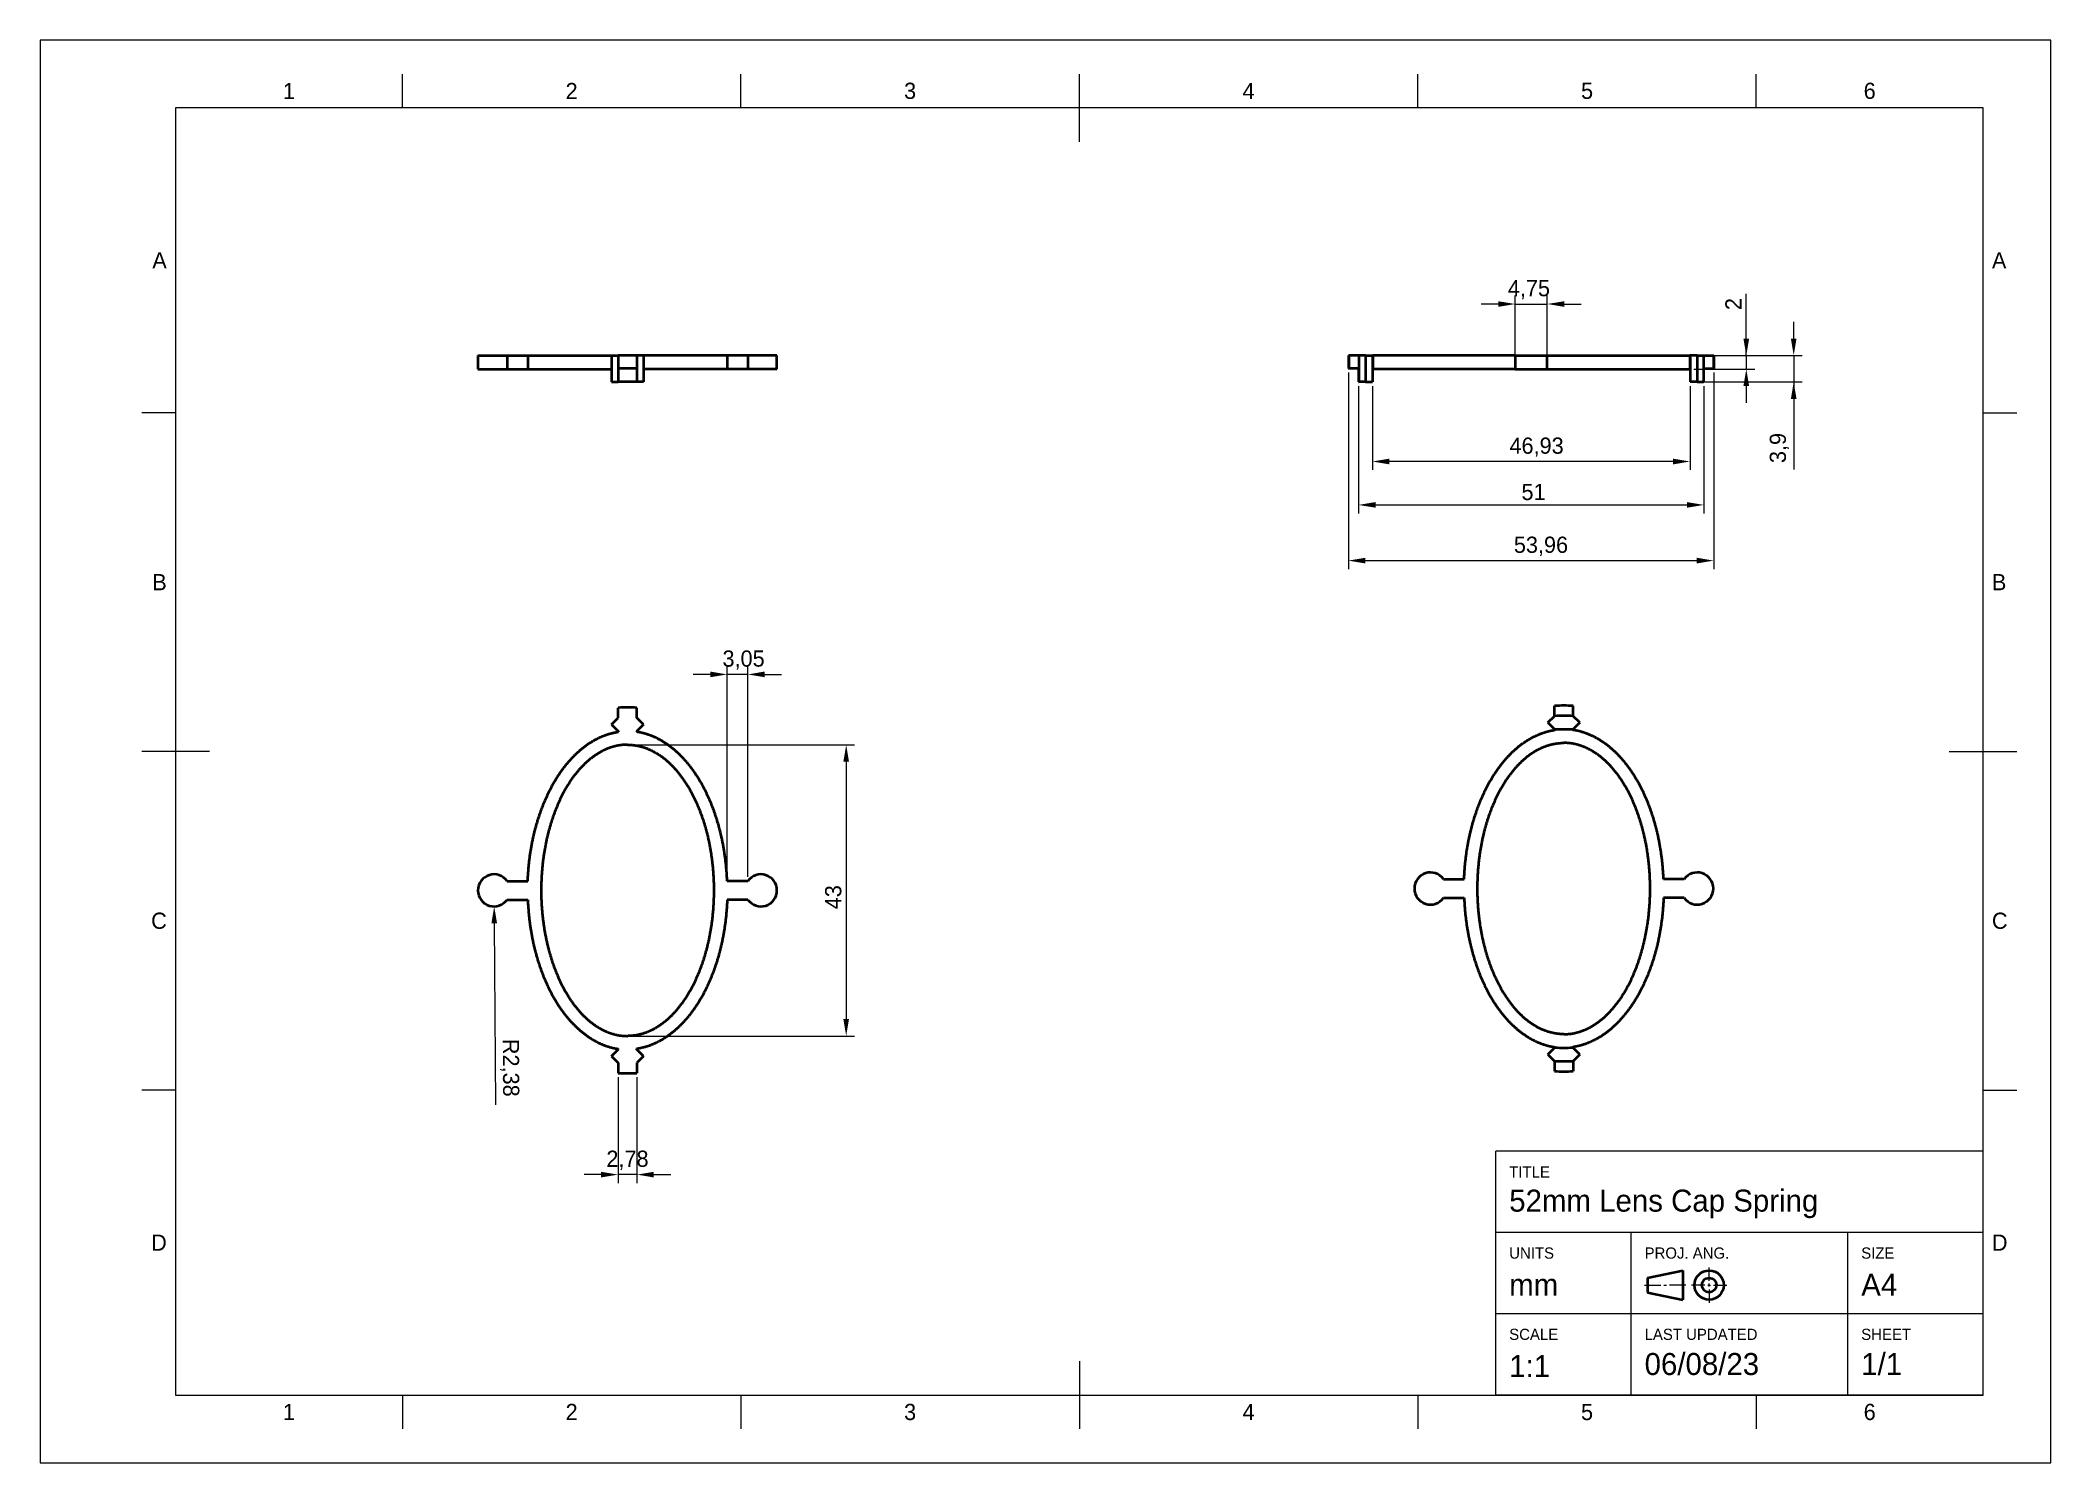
# Paper-space layout 'Sheet' of a CAD drawing. Header units: millimetres. Extents: x 0 to 297, y 0 to 210.
# The model-space entities are those that its viewports show. They can reach past a viewport. Long polylines and large blocks are cut down to what shows.
import ezdxf

# ---------------------------------------------------------------- set-up
doc = ezdxf.new("R2010")
doc.units = ezdxf.units.MM
for name, color, linetype in [('Annotations', 7, 'Continuous'), ('Border', 7, 'Continuous'), ('Geometries', 7, 'Continuous')]:
    doc.layers.add(name, color=color, linetype=linetype)
doc.styles.add('Shapr0', font='txt', dxfattribs={"height": 2.3925})
doc.styles.add('Shapr1', font='txt', dxfattribs={"height": 2.3925})
doc.styles.add('Shapr3', font='txt', dxfattribs={"height": 2.3925})
doc.styles.add('Shapr4', font='txt', dxfattribs={"height": 2.3925})
doc.dimstyles.new('ISO-25', dxfattribs={"dimtxt": 2.5, "dimasz": 2.5, "dimexe": 1.25, "dimexo": 0.625, "dimtad": 1, "dimtxsty": 'Standard', "dimcen": 2.5, "dimadec": 0, "dimazin": 0, "dimtfac": 1, "dimtmove": 0, "dimatfit": 3, "dimfxl": 1, "dimarcsym": 0})

psp = doc.layouts.new('Sheet')

msp = doc.modelspace()

# ---------------------------------------------------------------- texts
at = {"layer": 'Border', "linetype": 'Continuous', "lineweight": 15, "char_height": 2.393, "width": 2.3925, "style": 'Shapr0'}
for s, insert, attachment_point in [('1', (36.75, 201.304), 8), ('2', (78.5, 201.304), 8), ('3', (128.5, 201.304), 8), ('4', (178.5, 201.304), 8), ('5', (228.5, 201.304), 8), ('6', (270.25, 201.304), 8), ('A', (18.696, 177.5), 6), ('A', (288.304, 177.5), 4), ('B', (18.696, 130), 6), ('B', (288.304, 130), 4), ('C', (18.696, 80), 6), ('C', (288.304, 80), 4), ('D', (18.696, 32.5), 6), ('D', (288.304, 32.5), 4), ('1', (36.75, 8.696), 2), ('2', (78.5, 8.696), 2), ('3', (128.5, 8.696), 2), ('4', (178.5, 8.696), 2), ('5', (228.5, 8.696), 2), ('6', (270.25, 8.696), 2)]:
    msp.add_mtext(s, dxfattribs=dict(at, insert=insert, attachment_point=attachment_point))
at = {"layer": 'Border', "linetype": 'Continuous', "lineweight": 15, "attachment_point": 1, "style": 'Shapr1'}
for s, insert, char_height in [('TITLE', (217, 43.75), 1.65), ('52mm Lens Cap Spring', (217, 40.32), 3.25), ('UNITS', (217, 31.783), 1.65), ('PROJ. ANG.', (237, 31.783), 1.65), ('SIZE', (269, 31.783), 1.65), ('mm', (217, 27.9), 3.25), ('A4', (269, 27.9), 3.25), ('SCALE', (217, 19.783), 1.65), ('LAST UPDATED', (237, 19.783), 1.65), ('SHEET', (269, 19.783), 1.65), ('1:1', (217, 15.9), 3.25), ('06/08/23', (237, 16.204), 3.25), ('1/1', (269, 16.204), 3.25)]:
    msp.add_mtext(s, dxfattribs=dict(at, insert=insert, char_height=char_height))

# ---------------------------------------------------------------- blocks, each defined once
blk = doc.blocks.new('*D2')
at = {"layer": 'Annotations', "color": 0, "linetype": 'Continuous', "lineweight": 15}
blk.add_line((67.07, 79.63), (67.25, 52.82), dxfattribs=at)
at = {"layer": 'Annotations', "color": 0}
blk.add_solid([(67.49, 79.63), (66.65, 79.62), (67.06, 82.13)], dxfattribs=at)
at = {"layer": 'Defpoints', "color": 0}
for p in [(67.04, 84.5), (67.06, 82.13)]:
    blk.add_point(p, dxfattribs=at)
at = {"layer": 'Annotations', "color": 0, "lineweight": 15, "insert": (69.33, 58.31), "char_height": 2.393, "attachment_point": 5, "rotation": 270.3715, "style": 'Shapr4'}
blk.add_mtext('\\A1;R2,38', dxfattribs=at)
blk = doc.blocks.new('*D3')
at = {"layer": 'Annotations', "color": 0, "linetype": 'Continuous', "lineweight": 15}
for p, q in [((85.36, 56.91), (85.36, 41.29)), ((88.14, 56.91), (88.14, 41.29)), ((82.86, 42.54), (80.36, 42.54)), ((88.14, 42.54), (85.36, 42.54)), ((90.64, 42.54), (93.14, 42.54))]:
    blk.add_line(p, q, dxfattribs=at)
at = {"layer": 'Annotations', "color": 0}
for points in [[(82.86, 42.12), (82.86, 42.95), (85.36, 42.54)], [(90.64, 42.95), (90.64, 42.12), (88.14, 42.54)]]:
    blk.add_solid(points, dxfattribs=at)
at = {"layer": 'Defpoints', "color": 0}
for p in [(85.36, 57.54), (88.14, 57.54), (85.36, 42.54)]:
    blk.add_point(p, dxfattribs=at)
at = {"layer": 'Annotations', "color": 0, "lineweight": 15, "insert": (86.75, 44.66), "char_height": 2.393, "attachment_point": 5, "style": 'Shapr4'}
blk.add_mtext('\\A1;2,78', dxfattribs=at)
blk = doc.blocks.new('*D4')
at = {"layer": 'Annotations', "color": 0, "linetype": 'Continuous', "lineweight": 15}
for p, q in [((98.97, 116.38), (96.47, 116.38)), ((101.47, 86.5), (101.47, 117.63)), ((104.52, 116.38), (101.47, 116.38)), ((104.52, 86.5), (104.52, 117.63)), ((107.02, 116.38), (109.52, 116.38))]:
    blk.add_line(p, q, dxfattribs=at)
at = {"layer": 'Annotations', "color": 0}
for points in [[(98.97, 115.96), (98.97, 116.8), (101.47, 116.38)], [(107.02, 116.8), (107.02, 115.96), (104.52, 116.38)]]:
    blk.add_solid(points, dxfattribs=at)
at = {"layer": 'Defpoints', "color": 0}
for p in [(101.47, 116.38), (101.47, 85.88), (104.52, 85.88)]:
    blk.add_point(p, dxfattribs=at)
at = {"layer": 'Annotations', "color": 0, "lineweight": 15, "insert": (103.9, 118.5), "char_height": 2.393, "attachment_point": 5, "style": 'Shapr4'}
blk.add_mtext('\\A1;3,05', dxfattribs=at)
blk = doc.blocks.new('*D5')
at = {"layer": 'Annotations', "color": 0, "linetype": 'Continuous', "lineweight": 15}
for p, q in [((87.37, 106), (120.31, 106)), ((119.06, 103.5), (119.06, 65.5)), ((87.37, 63), (120.31, 63))]:
    blk.add_line(p, q, dxfattribs=at)
at = {"layer": 'Annotations', "color": 0}
for points in [[(119.47, 103.5), (118.64, 103.5), (119.06, 106)], [(118.64, 65.5), (119.47, 65.5), (119.06, 63)]]:
    blk.add_solid(points, dxfattribs=at)
at = {"layer": 'Defpoints', "color": 0}
for p in [(86.75, 106), (86.75, 63), (119.06, 63)]:
    blk.add_point(p, dxfattribs=at)
at = {"layer": 'Annotations', "color": 0, "lineweight": 15, "insert": (117.16, 83.49), "char_height": 2.393, "attachment_point": 5, "rotation": 90, "style": 'Shapr4'}
blk.add_mtext('\\A1;43', dxfattribs=at)
blk = doc.blocks.new('*D6')
at = {"layer": 'Annotations', "color": 0, "linetype": 'Continuous', "lineweight": 15}
for p, q in [((252.02, 163.45), (252.02, 172.55)), ((252.02, 165.95), (252.02, 168.45)), ((244.28, 163.45), (253.27, 163.45)), ((252.02, 163.45), (252.02, 161.45)), ((244.28, 161.45), (253.27, 161.45)), ((252.02, 158.95), (252.02, 156.45))]:
    blk.add_line(p, q, dxfattribs=at)
at = {"layer": 'Annotations', "color": 0}
for points in [[(251.6, 165.95), (252.44, 165.95), (252.02, 163.45)], [(252.44, 158.95), (251.6, 158.95), (252.02, 161.45)]]:
    blk.add_solid(points, dxfattribs=at)
at = {"layer": 'Defpoints', "color": 0}
for p in [(243.66, 163.45), (243.66, 161.45), (252.02, 161.45)]:
    blk.add_point(p, dxfattribs=at)
at = {"layer": 'Annotations', "color": 0, "lineweight": 15, "insert": (250.12, 171.05), "char_height": 2.393, "attachment_point": 5, "rotation": 90, "style": 'Shapr3'}
blk.add_mtext('\\A1;2', dxfattribs=at)
blk = doc.blocks.new('*D7')
at = {"layer": 'Annotations', "color": 0, "linetype": 'Continuous', "lineweight": 15}
for p, q in [((259.02, 165.95), (259.02, 168.45)), ((244.28, 163.45), (260.27, 163.45)), ((259.02, 163.45), (259.02, 159.55)), ((244.34, 159.55), (260.27, 159.55)), ((259.02, 159.55), (259.02, 146.65)), ((259.02, 157.05), (259.02, 154.55))]:
    blk.add_line(p, q, dxfattribs=at)
at = {"layer": 'Annotations', "color": 0}
for points in [[(258.61, 165.95), (259.44, 165.95), (259.02, 163.45)], [(259.44, 157.05), (258.61, 157.05), (259.02, 159.55)]]:
    blk.add_solid(points, dxfattribs=at)
at = {"layer": 'Defpoints', "color": 0}
for p in [(243.66, 163.45), (243.71, 159.55), (259.02, 159.55)]:
    blk.add_point(p, dxfattribs=at)
at = {"layer": 'Annotations', "color": 0, "lineweight": 15, "insert": (256.9, 149.8), "char_height": 2.393, "attachment_point": 5, "rotation": 90, "style": 'Shapr3'}
blk.add_mtext('\\A1;3,9', dxfattribs=at)
blk = doc.blocks.new('*D8')
at = {"layer": 'Annotations', "color": 0, "linetype": 'Continuous', "lineweight": 15}
for p, q in [((196.79, 158.93), (196.79, 146.56)), ((243.71, 158.93), (243.71, 146.56)), ((241.21, 147.81), (199.29, 147.81))]:
    blk.add_line(p, q, dxfattribs=at)
at = {"layer": 'Annotations', "color": 0}
for points in [[(199.29, 148.23), (199.29, 147.39), (196.79, 147.81)], [(241.21, 147.39), (241.21, 148.23), (243.71, 147.81)]]:
    blk.add_solid(points, dxfattribs=at)
at = {"layer": 'Defpoints', "color": 0}
for p in [(196.79, 159.55), (243.71, 159.55), (196.79, 147.81)]:
    blk.add_point(p, dxfattribs=at)
at = {"layer": 'Annotations', "color": 0, "lineweight": 15, "insert": (221.04, 149.93), "char_height": 2.393, "attachment_point": 5, "style": 'Shapr3'}
blk.add_mtext('\\A1;46,93', dxfattribs=at)
blk = doc.blocks.new('*D9')
at = {"layer": 'Annotations', "color": 0, "linetype": 'Continuous', "lineweight": 15}
for p, q in [((194.75, 158.93), (194.75, 140.15)), ((245.75, 158.93), (245.75, 140.15)), ((197.25, 141.4), (243.25, 141.4))]:
    blk.add_line(p, q, dxfattribs=at)
at = {"layer": 'Annotations', "color": 0}
for points in [[(197.25, 141.82), (197.25, 140.99), (194.75, 141.4)], [(243.25, 140.99), (243.25, 141.82), (245.75, 141.4)]]:
    blk.add_solid(points, dxfattribs=at)
at = {"layer": 'Defpoints', "color": 0}
for p in [(194.75, 159.55), (245.75, 159.55), (245.75, 141.4)]:
    blk.add_point(p, dxfattribs=at)
at = {"layer": 'Annotations', "color": 0, "lineweight": 15, "insert": (220.59, 143.3), "char_height": 2.393, "attachment_point": 5, "style": 'Shapr3'}
blk.add_mtext('\\A1;51', dxfattribs=at)
blk = doc.blocks.new('*D10')
at = {"layer": 'Annotations', "color": 0, "linetype": 'Continuous', "lineweight": 15}
for p, q in [((193.25, 160.93), (193.25, 131.93)), ((247.21, 160.93), (247.21, 131.93)), ((195.75, 133.18), (244.71, 133.18))]:
    blk.add_line(p, q, dxfattribs=at)
at = {"layer": 'Annotations', "color": 0}
for points in [[(195.75, 133.6), (195.75, 132.76), (193.25, 133.18)], [(244.71, 132.76), (244.71, 133.6), (247.21, 133.18)]]:
    blk.add_solid(points, dxfattribs=at)
at = {"layer": 'Defpoints', "color": 0}
for p in [(193.25, 161.55), (247.21, 161.55), (247.21, 133.18)]:
    blk.add_point(p, dxfattribs=at)
at = {"layer": 'Annotations', "color": 0, "lineweight": 15, "insert": (221.69, 135.3), "char_height": 2.393, "attachment_point": 5, "style": 'Shapr3'}
blk.add_mtext('\\A1;53,96', dxfattribs=at)
blk = doc.blocks.new('*D11')
at = {"layer": 'Annotations', "color": 0, "linetype": 'Continuous', "lineweight": 15}
for p, q in [((217.87, 162.07), (217.87, 172.31)), ((222.63, 162.07), (222.63, 172.31)), ((215.37, 171.06), (212.87, 171.06)), ((217.87, 171.06), (222.63, 171.06)), ((225.13, 171.06), (227.63, 171.06))]:
    blk.add_line(p, q, dxfattribs=at)
at = {"layer": 'Annotations', "color": 0}
for points in [[(215.37, 170.64), (215.37, 171.47), (217.87, 171.06)], [(225.13, 171.47), (225.13, 170.64), (222.63, 171.06)]]:
    blk.add_solid(points, dxfattribs=at)
at = {"layer": 'Defpoints', "color": 0}
for p in [(222.63, 171.06), (217.87, 161.45), (222.63, 161.45)]:
    blk.add_point(p, dxfattribs=at)
at = {"layer": 'Annotations', "color": 0, "lineweight": 15, "insert": (219.91, 173.18), "char_height": 2.393, "attachment_point": 5, "style": 'Shapr3'}
blk.add_mtext('\\A1;4,75', dxfattribs=at)
blk = doc.blocks.new('*U12')
at = {"layer": 'Border', "linetype": 'Continuous', "lineweight": 15}
for p, q in [((287, 46), (215, 46)), ((215, 10), (215, 46)), ((287, 10), (287, 46)), ((287, 34), (215, 34)), ((235, 10), (235, 34)), ((267, 10), (267, 34)), ((246.53, 26.88), (246.53, 28.83)), ((237, 26.23), (239.38, 26.23)), ((239.82, 26.23), (240.25, 26.23)), ((243.07, 26.23), (240.68, 26.23)), ((245.88, 26.23), (243.93, 26.23)), ((246.32, 26.23), (246.75, 26.23)), ((246.53, 26.02), (246.53, 26.45)), ((246.53, 25.58), (246.53, 23.63)), ((247.18, 26.23), (249.13, 26.23)), ((287, 22), (215, 22)), ((287, 10), (215, 10))]:
    blk.add_line(p, q, dxfattribs=at)
at = {"layer": 'Border', "linetype": 'Continuous', "lineweight": 40}
for p, q in [((237.43, 27.32), (242.63, 28.4)), ((237.43, 27.32), (237.43, 25.15)), ((242.63, 28.4), (242.63, 24.07)), ((237.43, 25.15), (242.63, 24.07))]:
    blk.add_line(p, q, dxfattribs=at)
for radius in [2.17, 1.08]:
    blk.add_circle((246.53, 26.23), radius, dxfattribs=at)

# ---------------------------------------------------------------- dimensions: what is measured, and where the dimension line sits
at = {"layer": 'Annotations', "linetype": 'Continuous', "lineweight": 15}
for base, p1, p2, override, picture, middle in [((222.625, 171.057), (217.875, 161.45), (222.625, 161.45), {"dimscale": 1, "dimgap": 0.7, "dimdec": 2, "dimlfac": 1, "dimrnd": 0.01, "dimzin": 8, "dimdsep": 44, "dimtxsty": 'Shapr3', "dimse1": 0, "dimse2": 0, "dimadec": 2, "dimtol": 0, "dimlim": 0, "dimtp": 0, "dimtm": 0, "dimtfac": 0.6, "dimtdec": 8, "dimfrac": 2, "dimtolj": 1, "dimlwd": 15, "dimlwe": 15}, '*D11', (219.915, 171.057)), ((247.214, 133.181), (193.25, 161.55), (247.214, 161.55), {"dimscale": 1, "dimgap": 0.7, "dimdec": 2, "dimlfac": 1, "dimrnd": 0.01, "dimzin": 8, "dimdsep": 44, "dimtxsty": 'Shapr3', "dimse1": 0, "dimse2": 0, "dimadec": 2, "dimtol": 0, "dimlim": 0, "dimtp": 0, "dimtm": 0, "dimtfac": 0.6, "dimtdec": 8, "dimfrac": 2, "dimtolj": 1, "dimlwd": 15, "dimlwe": 15}, '*D10', (221.693, 133.181)), ((245.75, 141.403), (194.75, 159.55), (245.75, 159.55), {"dimscale": 1, "dimgap": 0.7, "dimdec": 2, "dimlfac": 1, "dimrnd": 0.01, "dimzin": 8, "dimdsep": 44, "dimtxsty": 'Shapr3', "dimse1": 0, "dimse2": 0, "dimadec": 2, "dimtol": 0, "dimlim": 0, "dimtp": 0, "dimtm": 0, "dimtfac": 0.6, "dimtdec": 8, "dimfrac": 2, "dimtolj": 1, "dimlwd": 15, "dimlwe": 15}, '*D9', (220.59, 141.403)), ((196.787, 147.81), (243.713, 159.55), (196.787, 159.55), {"dimscale": 1, "dimgap": 0.7, "dimdec": 2, "dimlfac": 1, "dimrnd": 0.01, "dimzin": 8, "dimdsep": 44, "dimtxsty": 'Shapr3', "dimse1": 0, "dimse2": 0, "dimadec": 2, "dimtol": 0, "dimlim": 0, "dimtp": 0, "dimtm": 0, "dimtfac": 0.6, "dimtdec": 8, "dimfrac": 2, "dimtolj": 1, "dimlwd": 15, "dimlwe": 15}, '*D8', (221.04, 147.81)), ((101.475, 116.38), (104.524, 85.875), (101.475, 85.875), {"dimscale": 1, "dimgap": 0.7, "dimdec": 2, "dimlfac": 1, "dimrnd": 0.01, "dimzin": 8, "dimdsep": 44, "dimtxsty": 'Shapr4', "dimse1": 0, "dimse2": 0, "dimadec": 2, "dimtol": 0, "dimlim": 0, "dimtp": 0, "dimtm": 0, "dimtfac": 0.6, "dimtdec": 8, "dimfrac": 2, "dimtolj": 1, "dimlwd": 15, "dimlwe": 15}, '*D4', (103.899, 116.38)), ((85.359, 42.536), (88.141, 57.536), (85.359, 57.536), {"dimscale": 1, "dimgap": 0.7, "dimdec": 2, "dimlfac": 1, "dimrnd": 0.01, "dimzin": 8, "dimdsep": 44, "dimtxsty": 'Shapr4', "dimse1": 0, "dimse2": 0, "dimadec": 2, "dimtol": 0, "dimlim": 0, "dimtp": 0, "dimtm": 0, "dimtfac": 0.6, "dimtdec": 8, "dimfrac": 2, "dimtolj": 1, "dimlwd": 15, "dimlwe": 15}, '*D3', (86.75, 42.536))]:
    dim = msp.add_linear_dim(base=base, p1=p1, p2=p2, dimstyle='ISO-25', override=override, dxfattribs=at)
    dim.commit()
    dim.dimension.update_dxf_attribs({"geometry": picture, "text_midpoint": middle, "dimtype": 160})
for base, p1, p2, override, picture, middle in [((252.021, 161.45), (243.656, 163.45), (243.656, 161.45), {"dimscale": 1, "dimgap": 0.7, "dimdec": 2, "dimlfac": 1, "dimrnd": 0.01, "dimzin": 8, "dimdsep": 44, "dimtxsty": 'Shapr3', "dimse1": 0, "dimse2": 0, "dimadec": 2, "dimtol": 0, "dimlim": 0, "dimtp": 0, "dimtm": 0, "dimtfac": 0.6, "dimtdec": 8, "dimfrac": 2, "dimtolj": 1, "dimlwd": 15, "dimlwe": 15}, '*D6', (252.021, 171.054)), ((259.023, 159.55), (243.656, 163.45), (243.713, 159.55), {"dimscale": 1, "dimgap": 0.7, "dimdec": 2, "dimlfac": 1, "dimrnd": 0.01, "dimzin": 8, "dimdsep": 44, "dimtxsty": 'Shapr3', "dimse1": 0, "dimse2": 0, "dimadec": 2, "dimtol": 0, "dimlim": 0, "dimtp": 0, "dimtm": 0, "dimtfac": 0.6, "dimtdec": 8, "dimfrac": 2, "dimtolj": 1, "dimlwd": 15, "dimlwe": 15}, '*D7', (259.023, 149.798)), ((119.056, 63), (86.75, 106), (86.75, 63), {"dimscale": 1, "dimgap": 0.7, "dimdec": 2, "dimlfac": 1, "dimrnd": 0.01, "dimzin": 8, "dimdsep": 44, "dimtxsty": 'Shapr4', "dimse1": 0, "dimse2": 0, "dimadec": 2, "dimtol": 0, "dimlim": 0, "dimtp": 0, "dimtm": 0, "dimtfac": 0.6, "dimtdec": 8, "dimfrac": 2, "dimtolj": 1, "dimlwd": 15, "dimlwe": 15}, '*D5', (119.056, 83.489))]:
    dim = msp.add_linear_dim(base=base, p1=p1, p2=p2, angle=90, dimstyle='ISO-25', override=override, dxfattribs=at)
    dim.commit()
    dim.dimension.update_dxf_attribs({"geometry": picture, "text_midpoint": middle, "dimtype": 160})
dim = msp.add_radius_dim(center=(67.04, 84.5), mpoint=(67.055, 82.125), dimstyle='ISO-25', override={"dimscale": 1, "dimgap": 0.7, "dimdec": 2, "dimlfac": 1, "dimrnd": 0.01, "dimzin": 8, "dimdsep": 44, "dimtxsty": 'Shapr4', "dimcen": 0, "dimadec": 2, "dimtol": 0, "dimlim": 0, "dimtp": 0, "dimtm": 0, "dimtfac": 0.6, "dimtdec": 8, "dimtofl": 0, "dimfrac": 2, "dimtolj": 1, "dimlwd": 15, "dimlwe": 15}, dxfattribs=at)
dim.commit()
dim.dimension.update_dxf_attribs({"geometry": '*D2', "text_midpoint": (67.21, 58.3), "dimtype": 164})

# ---------------------------------------------------------------- linework, layer by layer
at = {"layer": 'Border', "linetype": 'Continuous', "lineweight": 15}
for p, q in [((53.5, 200), (53.5, 205)), ((103.5, 200), (103.5, 205)), ((153.5, 195), (153.5, 205)), ((203.5, 200), (203.5, 205)), ((253.5, 200), (253.5, 205)), ((287, 200), (20, 200)), ((20, 200), (20, 10)), ((287, 10), (287, 200)), ((20, 155), (15, 155)), ((287, 155), (292, 155)), ((25, 105), (15, 105)), ((282, 105), (292, 105)), ((20, 55), (15, 55)), ((287, 55), (292, 55)), ((153.5, 15), (153.5, 5)), ((20, 10), (287, 10)), ((53.5, 10), (53.5, 5)), ((103.5, 10), (103.5, 5)), ((203.5, 10), (203.5, 5)), ((253.5, 10), (253.5, 5))]:
    msp.add_line(p, q, dxfattribs=at)
at = {"layer": 'Geometries', "linetype": 'Continuous', "lineweight": 40}
for p, q in [((64.665, 163.45), (64.665, 161.45)), ((64.665, 163.45), (68.976, 163.45)), ((68.976, 163.45), (68.976, 161.45)), ((68.976, 163.45), (72.025, 163.45)), ((72.025, 163.45), (72.025, 161.45)), ((72.025, 163.45), (84.397, 163.45)), ((84.397, 163.45), (84.397, 161.45)), ((84.397, 163.45), (85.359, 163.45)), ((85.359, 163.45), (85.359, 161.55)), ((85.434, 163.45), (85.359, 163.45)), ((88.066, 163.45), (85.434, 163.45)), ((88.141, 163.45), (88.066, 163.45)), ((88.141, 163.45), (88.141, 161.55)), ((89.103, 163.45), (88.141, 163.45)), ((89.103, 163.45), (89.103, 161.45)), ((101.475, 163.45), (89.103, 163.45)), ((101.475, 163.45), (101.475, 161.45)), ((104.524, 163.45), (101.475, 163.45)), ((108.835, 163.45), (104.524, 163.45)), ((104.524, 163.45), (104.524, 161.45)), ((108.835, 161.45), (108.835, 163.45)), ((193.25, 163.45), (193.286, 163.45)), ((193.25, 163.45), (193.25, 161.55)), ((193.286, 163.45), (193.286, 161.55)), ((194.788, 163.45), (193.286, 163.45)), ((195.75, 163.45), (194.788, 163.45)), ((194.788, 163.45), (194.788, 161.55)), ((195.75, 163.45), (195.75, 159.55)), ((195.75, 163.45), (196.787, 163.45)), ((196.787, 163.45), (196.787, 161.45)), ((196.787, 163.45), (196.844, 163.45)), ((196.844, 163.45), (196.844, 161.45)), ((217.875, 163.45), (196.844, 163.45)), ((217.875, 163.45), (217.875, 161.45)), ((217.875, 163.45), (222.625, 163.45)), ((222.625, 161.45), (222.625, 163.45)), ((222.625, 163.45), (243.656, 163.45)), ((243.656, 163.45), (243.656, 161.45)), ((243.713, 163.45), (243.656, 163.45)), ((243.713, 163.45), (243.713, 161.45)), ((244.75, 163.45), (243.713, 163.45)), ((244.75, 163.45), (244.75, 159.55)), ((244.75, 163.45), (245.712, 163.45)), ((245.712, 163.45), (245.712, 161.55)), ((245.712, 163.45), (247.214, 163.45)), ((247.25, 163.45), (247.214, 163.45)), ((247.214, 163.45), (247.214, 161.55)), ((247.25, 161.55), (247.25, 163.45)), ((64.665, 161.45), (68.976, 161.45)), ((68.976, 161.45), (72.025, 161.45)), ((72.025, 161.45), (84.397, 161.45)), ((84.397, 161.45), (84.397, 159.55)), ((88.141, 161.55), (85.359, 161.55)), ((85.359, 161.55), (85.359, 159.55)), ((88.141, 161.55), (88.141, 159.55)), ((89.103, 161.45), (89.103, 159.55)), ((101.475, 161.45), (89.103, 161.45)), ((104.524, 161.45), (101.475, 161.45)), ((108.835, 161.45), (104.524, 161.45)), ((193.25, 161.55), (193.286, 161.55)), ((194.75, 161.55), (193.286, 161.55)), ((194.788, 161.55), (194.75, 161.55)), ((194.75, 161.55), (194.75, 159.55)), ((194.788, 161.55), (194.788, 159.55)), ((196.787, 161.45), (196.844, 161.45)), ((196.787, 161.45), (196.787, 159.55)), ((217.875, 161.45), (196.844, 161.45)), ((217.875, 161.45), (222.625, 161.45)), ((222.625, 161.45), (243.656, 161.45)), ((243.713, 161.45), (243.656, 161.45)), ((243.713, 161.45), (243.713, 159.55)), ((245.712, 161.55), (245.712, 159.55)), ((245.712, 161.55), (245.75, 161.55)), ((245.75, 159.55), (245.75, 161.55)), ((245.75, 161.55), (247.214, 161.55)), ((247.25, 161.55), (247.214, 161.55)), ((84.397, 159.55), (85.359, 159.55)), ((88.141, 159.55), (85.359, 159.55)), ((89.103, 159.55), (88.141, 159.55)), ((194.75, 159.55), (194.788, 159.55)), ((195.75, 159.55), (194.788, 159.55)), ((195.75, 159.55), (196.787, 159.55)), ((244.75, 159.55), (243.713, 159.55)), ((244.75, 159.55), (245.712, 159.55)), ((245.75, 159.55), (245.712, 159.55)), ((84.397, 109), (85.359, 109.962)), ((85.359, 109.962), (85.359, 111.464)), ((88.141, 109.962), (88.141, 111.464)), ((89.103, 109), (88.141, 109.962)), ((222.717, 109.269), (223.679, 110.231)), ((223.679, 110.231), (223.679, 111.733)), ((226.462, 110.231), (226.462, 111.733)), ((227.424, 109.269), (226.462, 110.231)), ((84.397, 109), (85.434, 107.963)), ((85.434, 107.963), (85.434, 107.906)), ((89.103, 109), (88.066, 107.963)), ((88.066, 107.963), (88.066, 107.906)), ((222.717, 109.269), (223.754, 108.232)), ((223.754, 108.232), (223.754, 108.176)), ((227.424, 109.269), (226.387, 108.232)), ((226.387, 108.232), (226.387, 108.176)), ((207.297, 86.144), (210.346, 86.144)), ((242.844, 86.144), (239.795, 86.144)), ((68.976, 85.875), (72.025, 85.875)), ((104.524, 85.875), (101.475, 85.875)), ((207.297, 83.394), (210.346, 83.394)), ((242.844, 83.394), (239.795, 83.394)), ((68.976, 83.125), (72.025, 83.125)), ((104.524, 83.125), (101.475, 83.125)), ((84.397, 60), (85.434, 61.037)), ((84.397, 60), (85.359, 59.038)), ((85.434, 61.037), (85.434, 61.094)), ((88.066, 61.037), (88.066, 61.094)), ((89.103, 60), (88.066, 61.037)), ((89.103, 60), (88.141, 59.038)), ((222.717, 60.269), (223.754, 61.306)), ((222.717, 60.269), (223.679, 59.307)), ((223.754, 61.306), (223.754, 61.363)), ((226.387, 61.306), (226.387, 61.363)), ((227.424, 60.269), (226.387, 61.306)), ((227.424, 60.269), (226.462, 59.307)), ((85.359, 59.038), (85.359, 57.536)), ((88.141, 59.038), (88.141, 57.536)), ((223.679, 59.307), (223.679, 57.805)), ((226.462, 59.307), (226.462, 57.805))]:
    msp.add_line(p, q, dxfattribs=at)
at = {"layer": 'Geometries', "linetype": 'Continuous', "lineweight": 40, "flags": 128}
for points in [[(72.025, 85.875), (72.031, 86.035), (72.038, 86.195), (72.046, 86.354), (72.054, 86.514), (72.063, 86.673), (72.073, 86.833), (72.083, 86.992), (72.094, 87.151), (72.106, 87.317), (72.119, 87.483), (72.133, 87.649), (72.147, 87.815), (72.163, 87.98), (72.179, 88.145), (72.195, 88.31), (72.212, 88.474), (72.231, 88.639), (72.249, 88.803), (72.269, 88.966), (72.289, 89.13), (72.309, 89.283), (72.329, 89.436), (72.35, 89.589), (72.372, 89.742), (72.394, 89.894), (72.415, 90.033), (72.436, 90.17), (72.458, 90.308), (72.48, 90.445), (72.503, 90.582), (72.526, 90.719), (72.55, 90.855), (72.576, 91.004), (72.604, 91.153), (72.631, 91.302), (72.66, 91.45), (72.689, 91.598), (72.718, 91.745), (72.749, 91.892), (72.779, 92.038), (72.811, 92.184), (72.843, 92.329), (72.875, 92.472), (72.907, 92.613), (72.94, 92.755), (72.973, 92.895), (73.005, 93.025), (73.037, 93.155), (73.069, 93.284), (73.102, 93.412), (73.135, 93.54), (73.169, 93.668), (73.203, 93.795), (73.241, 93.934), (73.279, 94.073), (73.318, 94.211), (73.358, 94.349), (73.398, 94.485), (73.438, 94.622), (73.479, 94.757), (73.521, 94.893), (73.563, 95.027), (73.605, 95.161), (73.647, 95.292), (73.69, 95.422), (73.733, 95.551), (73.776, 95.68), (73.813, 95.789), (73.851, 95.898), (73.889, 96.006), (73.927, 96.113), (73.965, 96.22), (74.004, 96.327), (74.05, 96.452), (74.096, 96.576), (74.143, 96.7), (74.19, 96.823), (74.233, 96.932), (74.276, 97.04), (74.319, 97.149), (74.362, 97.256), (74.406, 97.363), (74.45, 97.47), (74.494, 97.576), (74.539, 97.681), (74.585, 97.79), (74.632, 97.898), (74.679, 98.005), (74.726, 98.112), (74.774, 98.218), (74.822, 98.324), (74.87, 98.429), (74.915, 98.525), (74.959, 98.62), (75.004, 98.715), (75.049, 98.809), (75.095, 98.902), (75.14, 98.995), (75.186, 99.088), (75.232, 99.18), (75.278, 99.272), (75.325, 99.363), (75.371, 99.453), (75.418, 99.543), (75.473, 99.648), (75.529, 99.753), (75.585, 99.857), (75.641, 99.96), (75.689, 100.047), (75.737, 100.133), (75.785, 100.219), (75.834, 100.304), (75.882, 100.389), (75.931, 100.473), (75.989, 100.572), (76.047, 100.669), (76.105, 100.766), (76.163, 100.863), (76.215, 100.948), (76.268, 101.033), (76.32, 101.117), (76.373, 101.2), (76.426, 101.283), (76.479, 101.366), (76.532, 101.448), (76.585, 101.529), (76.646, 101.62), (76.707, 101.712), (76.768, 101.802), (76.83, 101.891), (76.892, 101.98), (76.952, 102.066), (77.013, 102.152), (77.074, 102.237), (77.135, 102.321), (77.198, 102.406), (77.26, 102.49), (77.323, 102.574), (77.386, 102.657), (77.449, 102.739), (77.512, 102.82), (77.575, 102.9), (77.638, 102.98), (77.702, 103.059), (77.765, 103.137), (77.829, 103.215), (77.893, 103.291), (77.957, 103.367), (78.02, 103.442), (78.079, 103.511), (78.138, 103.578), (78.197, 103.645), (78.255, 103.712), (78.314, 103.777), (78.373, 103.842), (78.432, 103.906), (78.49, 103.969), (78.548, 104.032), (78.607, 104.094), (78.665, 104.155), (78.724, 104.216), (78.782, 104.276), (78.847, 104.342), (78.911, 104.407), (78.976, 104.471), (79.04, 104.534), (79.105, 104.597), (79.169, 104.659), (79.234, 104.72), (79.299, 104.781), (79.363, 104.841), (79.428, 104.9), (79.491, 104.957), (79.555, 105.014), (79.618, 105.07), (79.681, 105.126), (79.746, 105.182), (79.81, 105.237), (79.875, 105.291), (79.939, 105.345), (80.004, 105.398), (80.067, 105.45), (80.13, 105.501), (80.194, 105.551), (80.257, 105.6), (80.321, 105.65), (80.386, 105.7), (80.45, 105.748), (80.514, 105.797), (80.578, 105.844), (80.642, 105.891), (80.707, 105.937), (80.77, 105.982), (80.834, 106.027), (80.898, 106.071), (80.962, 106.115), (81.025, 106.158), (81.088, 106.2), (81.15, 106.241), (81.213, 106.281), (81.275, 106.321), (81.338, 106.361), (81.401, 106.401), (81.465, 106.439), (81.528, 106.478), (81.591, 106.516), (81.654, 106.553), (81.717, 106.589), (81.79, 106.631), (81.863, 106.673), (81.936, 106.713), (82.009, 106.753), (82.081, 106.792), (82.154, 106.83), (82.222, 106.865), (82.29, 106.9), (82.358, 106.934), (82.426, 106.968), (82.494, 107), (82.562, 107.033), (82.63, 107.065), (82.698, 107.096), (82.766, 107.127), (82.834, 107.157), (82.902, 107.186), (82.969, 107.215), (83.036, 107.243), (83.107, 107.272), (83.177, 107.3), (83.247, 107.328), (83.317, 107.355), (83.386, 107.381), (83.456, 107.406), (83.525, 107.431), (83.594, 107.456), (83.663, 107.479), (83.731, 107.503), (83.8, 107.525), (83.868, 107.547), (83.932, 107.567), (83.996, 107.587), (84.06, 107.606), (84.124, 107.624), (84.187, 107.643), (84.254, 107.661), (84.321, 107.679), (84.388, 107.697), (84.454, 107.714), (84.52, 107.73), (84.587, 107.746), (84.649, 107.76), (84.71, 107.774), (84.772, 107.788), (84.834, 107.801), (84.895, 107.813), (84.963, 107.827), (85.031, 107.84), (85.099, 107.852), (85.166, 107.864), (85.234, 107.875), (85.3, 107.886), (85.367, 107.897), (85.434, 107.906)], [(101.475, 85.875), (101.469, 86.035), (101.462, 86.195), (101.454, 86.354), (101.446, 86.514), (101.437, 86.673), (101.427, 86.833), (101.417, 86.992), (101.406, 87.151), (101.394, 87.317), (101.381, 87.483), (101.367, 87.649), (101.353, 87.815), (101.337, 87.98), (101.321, 88.145), (101.305, 88.31), (101.288, 88.474), (101.269, 88.639), (101.251, 88.803), (101.231, 88.966), (101.211, 89.13), (101.191, 89.283), (101.171, 89.436), (101.15, 89.589), (101.128, 89.742), (101.106, 89.894), (101.085, 90.033), (101.064, 90.17), (101.042, 90.308), (101.02, 90.445), (100.997, 90.582), (100.974, 90.719), (100.95, 90.855), (100.924, 91.004), (100.896, 91.153), (100.869, 91.302), (100.84, 91.45), (100.811, 91.598), (100.782, 91.745), (100.751, 91.892), (100.721, 92.038), (100.689, 92.184), (100.657, 92.329), (100.625, 92.472), (100.593, 92.613), (100.56, 92.755), (100.527, 92.895), (100.495, 93.025), (100.463, 93.155), (100.431, 93.284), (100.398, 93.412), (100.365, 93.54), (100.331, 93.668), (100.297, 93.795), (100.259, 93.934), (100.221, 94.073), (100.182, 94.211), (100.142, 94.349), (100.102, 94.485), (100.062, 94.622), (100.021, 94.757), (99.979, 94.893), (99.937, 95.027), (99.895, 95.161), (99.853, 95.292), (99.81, 95.422), (99.767, 95.551), (99.724, 95.68), (99.687, 95.789), (99.649, 95.898), (99.611, 96.006), (99.573, 96.113), (99.535, 96.22), (99.496, 96.327), (99.45, 96.452), (99.404, 96.576), (99.357, 96.7), (99.31, 96.823), (99.267, 96.932), (99.224, 97.04), (99.181, 97.149), (99.138, 97.256), (99.094, 97.363), (99.05, 97.47), (99.006, 97.576), (98.961, 97.681), (98.915, 97.79), (98.868, 97.898), (98.821, 98.005), (98.774, 98.112), (98.726, 98.218), (98.678, 98.324), (98.63, 98.429), (98.585, 98.525), (98.541, 98.62), (98.496, 98.715), (98.451, 98.809), (98.405, 98.902), (98.36, 98.995), (98.314, 99.088), (98.268, 99.18), (98.222, 99.272), (98.175, 99.363), (98.129, 99.453), (98.082, 99.543), (98.027, 99.648), (97.971, 99.753), (97.915, 99.857), (97.859, 99.96), (97.811, 100.047), (97.763, 100.133), (97.715, 100.219), (97.666, 100.304), (97.618, 100.389), (97.569, 100.473), (97.511, 100.572), (97.453, 100.669), (97.395, 100.766), (97.337, 100.863), (97.285, 100.948), (97.232, 101.033), (97.18, 101.117), (97.127, 101.2), (97.074, 101.283), (97.021, 101.366), (96.968, 101.448), (96.915, 101.529), (96.854, 101.62), (96.793, 101.712), (96.732, 101.802), (96.67, 101.891), (96.608, 101.98), (96.548, 102.066), (96.487, 102.152), (96.426, 102.237), (96.365, 102.321), (96.302, 102.406), (96.24, 102.49), (96.177, 102.574), (96.114, 102.657), (96.051, 102.739), (95.988, 102.82), (95.925, 102.9), (95.862, 102.98), (95.798, 103.059), (95.735, 103.137), (95.671, 103.215), (95.607, 103.291), (95.543, 103.367), (95.48, 103.442), (95.421, 103.511), (95.362, 103.578), (95.303, 103.645), (95.245, 103.712), (95.186, 103.777), (95.127, 103.842), (95.068, 103.906), (95.01, 103.969), (94.952, 104.032), (94.893, 104.094), (94.835, 104.155), (94.776, 104.216), (94.718, 104.276), (94.653, 104.342), (94.589, 104.407), (94.524, 104.471), (94.46, 104.534), (94.395, 104.597), (94.331, 104.659), (94.266, 104.72), (94.201, 104.781), (94.137, 104.841), (94.072, 104.9), (94.009, 104.957), (93.945, 105.014), (93.882, 105.07), (93.819, 105.126), (93.754, 105.182), (93.69, 105.237), (93.625, 105.291), (93.561, 105.345), (93.496, 105.398), (93.433, 105.45), (93.37, 105.501), (93.306, 105.551), (93.243, 105.6), (93.179, 105.65), (93.114, 105.7), (93.05, 105.748), (92.986, 105.797), (92.922, 105.844), (92.858, 105.891), (92.793, 105.937), (92.73, 105.982), (92.666, 106.027), (92.602, 106.071), (92.538, 106.115), (92.475, 106.158), (92.412, 106.2), (92.35, 106.241), (92.287, 106.281), (92.225, 106.321), (92.162, 106.361), (92.099, 106.401), (92.035, 106.439), (91.972, 106.478), (91.909, 106.516), (91.846, 106.553), (91.783, 106.589), (91.71, 106.631), (91.637, 106.673), (91.564, 106.713), (91.491, 106.753), (91.419, 106.792), (91.346, 106.83), (91.278, 106.865), (91.21, 106.9), (91.142, 106.934), (91.074, 106.968), (91.006, 107), (90.938, 107.033), (90.87, 107.065), (90.802, 107.096), (90.734, 107.127), (90.666, 107.157), (90.598, 107.186), (90.531, 107.215), (90.464, 107.243), (90.393, 107.272), (90.323, 107.3), (90.253, 107.328), (90.183, 107.355), (90.114, 107.381), (90.044, 107.406), (89.975, 107.431), (89.906, 107.456), (89.837, 107.479), (89.769, 107.503), (89.7, 107.525), (89.632, 107.547), (89.568, 107.567), (89.504, 107.587), (89.44, 107.606), (89.376, 107.624), (89.313, 107.643), (89.246, 107.661), (89.179, 107.679), (89.112, 107.697), (89.046, 107.714), (88.98, 107.73), (88.913, 107.746), (88.851, 107.76), (88.79, 107.774), (88.728, 107.788), (88.666, 107.801), (88.605, 107.813), (88.537, 107.827), (88.469, 107.84), (88.401, 107.852), (88.334, 107.864), (88.266, 107.875), (88.2, 107.886), (88.133, 107.897), (88.066, 107.906)], [(210.346, 86.144), (210.352, 86.304), (210.359, 86.464), (210.366, 86.624), (210.375, 86.783), (210.384, 86.943), (210.393, 87.102), (210.404, 87.261), (210.414, 87.42), (210.427, 87.586), (210.44, 87.752), (210.453, 87.918), (210.468, 88.084), (210.483, 88.249), (210.499, 88.414), (210.516, 88.579), (210.533, 88.744), (210.551, 88.908), (210.57, 89.072), (210.589, 89.236), (210.609, 89.399), (210.629, 89.553), (210.649, 89.706), (210.67, 89.859), (210.692, 90.011), (210.714, 90.164), (210.735, 90.302), (210.756, 90.44), (210.778, 90.577), (210.8, 90.715), (210.823, 90.851), (210.846, 90.988), (210.87, 91.124), (210.897, 91.274), (210.924, 91.423), (210.952, 91.571), (210.98, 91.719), (211.009, 91.867), (211.039, 92.014), (211.069, 92.161), (211.1, 92.308), (211.131, 92.453), (211.163, 92.599), (211.195, 92.741), (211.227, 92.883), (211.26, 93.024), (211.294, 93.165), (211.325, 93.295), (211.357, 93.424), (211.389, 93.553), (211.422, 93.682), (211.455, 93.81), (211.489, 93.937), (211.523, 94.064), (211.561, 94.204), (211.6, 94.342), (211.639, 94.48), (211.678, 94.618), (211.718, 94.755), (211.759, 94.891), (211.8, 95.027), (211.841, 95.162), (211.883, 95.296), (211.925, 95.43), (211.968, 95.561), (212.01, 95.691), (212.053, 95.821), (212.097, 95.95), (212.134, 96.058), (212.171, 96.167), (212.209, 96.275), (212.247, 96.382), (212.286, 96.489), (212.324, 96.596), (212.37, 96.721), (212.417, 96.845), (212.464, 96.969), (212.511, 97.092), (212.553, 97.201), (212.596, 97.31), (212.639, 97.418), (212.683, 97.526), (212.726, 97.633), (212.77, 97.739), (212.815, 97.845), (212.859, 97.95), (212.906, 98.059), (212.952, 98.167), (212.999, 98.275), (213.047, 98.381), (213.094, 98.488), (213.142, 98.593), (213.191, 98.698), (213.235, 98.794), (213.28, 98.889), (213.325, 98.984), (213.37, 99.078), (213.415, 99.172), (213.461, 99.265), (213.506, 99.357), (213.552, 99.449), (213.599, 99.541), (213.645, 99.632), (213.692, 99.722), (213.738, 99.812), (213.794, 99.918), (213.849, 100.022), (213.905, 100.126), (213.962, 100.229), (214.009, 100.316), (214.058, 100.402), (214.106, 100.488), (214.154, 100.573), (214.203, 100.658), (214.251, 100.742), (214.309, 100.841), (214.367, 100.939), (214.425, 101.036), (214.483, 101.132), (214.536, 101.217), (214.588, 101.302), (214.64, 101.386), (214.693, 101.47), (214.746, 101.553), (214.799, 101.635), (214.852, 101.717), (214.905, 101.798), (214.966, 101.89), (215.028, 101.981), (215.089, 102.071), (215.15, 102.161), (215.212, 102.249), (215.273, 102.336), (215.333, 102.421), (215.394, 102.506), (215.455, 102.59), (215.518, 102.675), (215.581, 102.76), (215.643, 102.843), (215.706, 102.926), (215.769, 103.008), (215.832, 103.089), (215.895, 103.17), (215.959, 103.249), (216.022, 103.328), (216.086, 103.407), (216.149, 103.484), (216.213, 103.561), (216.277, 103.637), (216.341, 103.712), (216.399, 103.78), (216.458, 103.848), (216.517, 103.915), (216.576, 103.981), (216.635, 104.047), (216.694, 104.112), (216.752, 104.176), (216.81, 104.239), (216.869, 104.301), (216.927, 104.363), (216.986, 104.425), (217.044, 104.486), (217.103, 104.546), (217.167, 104.611), (217.232, 104.676), (217.296, 104.74), (217.361, 104.804), (217.425, 104.866), (217.49, 104.928), (217.554, 104.99), (217.619, 105.05), (217.684, 105.11), (217.748, 105.169), (217.812, 105.227), (217.875, 105.283), (217.938, 105.34), (218.002, 105.395), (218.066, 105.451), (218.131, 105.506), (218.195, 105.561), (218.26, 105.614), (218.324, 105.667), (218.388, 105.719), (218.451, 105.77), (218.514, 105.82), (218.577, 105.87), (218.642, 105.92), (218.706, 105.969), (218.77, 106.018), (218.834, 106.066), (218.899, 106.113), (218.963, 106.16), (219.027, 106.206), (219.091, 106.252), (219.155, 106.297), (219.218, 106.341), (219.282, 106.384), (219.346, 106.427), (219.408, 106.469), (219.471, 106.51), (219.533, 106.55), (219.595, 106.59), (219.658, 106.63), (219.722, 106.67), (219.785, 106.709), (219.848, 106.747), (219.911, 106.785), (219.974, 106.822), (220.037, 106.859), (220.11, 106.901), (220.183, 106.942), (220.256, 106.982), (220.329, 107.022), (220.402, 107.061), (220.474, 107.099), (220.542, 107.135), (220.611, 107.169), (220.679, 107.203), (220.746, 107.237), (220.814, 107.27), (220.882, 107.302), (220.951, 107.334), (221.019, 107.365), (221.087, 107.396), (221.154, 107.426), (221.222, 107.455), (221.29, 107.484), (221.357, 107.512), (221.427, 107.541), (221.497, 107.569), (221.567, 107.597), (221.637, 107.624), (221.707, 107.65), (221.776, 107.676), (221.845, 107.701), (221.914, 107.725), (221.983, 107.749), (222.052, 107.772), (222.12, 107.794), (222.188, 107.816), (222.253, 107.837), (222.317, 107.856), (222.38, 107.875), (222.444, 107.894), (222.507, 107.912), (222.575, 107.93), (222.641, 107.949), (222.708, 107.966), (222.775, 107.983), (222.841, 107.999), (222.907, 108.015), (222.969, 108.03), (223.031, 108.044), (223.093, 108.057), (223.154, 108.07), (223.215, 108.083), (223.284, 108.096), (223.351, 108.109), (223.419, 108.122), (223.487, 108.133), (223.554, 108.145), (223.621, 108.156), (223.688, 108.166), (223.754, 108.176)], [(239.795, 86.144), (239.789, 86.304), (239.782, 86.464), (239.774, 86.624), (239.766, 86.783), (239.757, 86.943), (239.748, 87.102), (239.737, 87.261), (239.726, 87.42), (239.714, 87.586), (239.701, 87.752), (239.687, 87.918), (239.673, 88.084), (239.658, 88.249), (239.642, 88.414), (239.625, 88.579), (239.608, 88.744), (239.59, 88.908), (239.571, 89.072), (239.552, 89.236), (239.531, 89.399), (239.512, 89.553), (239.491, 89.706), (239.47, 89.859), (239.449, 90.011), (239.426, 90.164), (239.406, 90.302), (239.385, 90.44), (239.363, 90.577), (239.341, 90.715), (239.318, 90.851), (239.295, 90.988), (239.271, 91.124), (239.244, 91.274), (239.217, 91.423), (239.189, 91.571), (239.161, 91.719), (239.131, 91.867), (239.102, 92.014), (239.072, 92.161), (239.041, 92.308), (239.01, 92.453), (238.978, 92.599), (238.946, 92.741), (238.913, 92.883), (238.88, 93.024), (238.847, 93.165), (238.816, 93.295), (238.784, 93.424), (238.751, 93.553), (238.718, 93.682), (238.685, 93.81), (238.652, 93.937), (238.618, 94.064), (238.58, 94.204), (238.541, 94.342), (238.502, 94.48), (238.463, 94.618), (238.423, 94.755), (238.382, 94.891), (238.341, 95.027), (238.3, 95.162), (238.258, 95.296), (238.215, 95.43), (238.173, 95.561), (238.131, 95.691), (238.088, 95.821), (238.044, 95.95), (238.007, 96.058), (237.969, 96.167), (237.932, 96.275), (237.893, 96.382), (237.855, 96.489), (237.816, 96.596), (237.77, 96.721), (237.724, 96.845), (237.677, 96.969), (237.63, 97.092), (237.587, 97.201), (237.545, 97.31), (237.502, 97.418), (237.458, 97.526), (237.414, 97.633), (237.37, 97.739), (237.326, 97.845), (237.282, 97.95), (237.235, 98.059), (237.188, 98.167), (237.141, 98.275), (237.094, 98.381), (237.046, 98.488), (236.998, 98.593), (236.95, 98.698), (236.906, 98.794), (236.861, 98.889), (236.816, 98.984), (236.771, 99.078), (236.726, 99.172), (236.68, 99.265), (236.634, 99.357), (236.588, 99.449), (236.542, 99.541), (236.496, 99.632), (236.449, 99.722), (236.402, 99.812), (236.347, 99.918), (236.291, 100.022), (236.235, 100.126), (236.179, 100.229), (236.131, 100.316), (236.083, 100.402), (236.035, 100.488), (235.987, 100.573), (235.938, 100.658), (235.889, 100.742), (235.832, 100.841), (235.774, 100.939), (235.716, 101.036), (235.657, 101.132), (235.605, 101.217), (235.553, 101.302), (235.5, 101.386), (235.448, 101.47), (235.395, 101.553), (235.342, 101.635), (235.289, 101.717), (235.235, 101.798), (235.174, 101.89), (235.113, 101.981), (235.052, 102.071), (234.99, 102.161), (234.929, 102.249), (234.868, 102.336), (234.807, 102.421), (234.746, 102.506), (234.685, 102.59), (234.623, 102.675), (234.56, 102.76), (234.497, 102.843), (234.435, 102.926), (234.372, 103.008), (234.308, 103.089), (234.245, 103.17), (234.182, 103.249), (234.118, 103.328), (234.055, 103.407), (233.991, 103.484), (233.928, 103.561), (233.864, 103.637), (233.8, 103.712), (233.741, 103.78), (233.683, 103.848), (233.624, 103.915), (233.565, 103.981), (233.506, 104.047), (233.447, 104.112), (233.389, 104.176), (233.33, 104.239), (233.272, 104.301), (233.214, 104.363), (233.155, 104.425), (233.097, 104.486), (233.038, 104.546), (232.974, 104.611), (232.909, 104.676), (232.845, 104.74), (232.78, 104.804), (232.715, 104.866), (232.651, 104.928), (232.586, 104.99), (232.522, 105.05), (232.457, 105.11), (232.393, 105.169), (232.329, 105.227), (232.266, 105.283), (232.202, 105.34), (232.139, 105.395), (232.074, 105.451), (232.01, 105.506), (231.945, 105.561), (231.881, 105.614), (231.816, 105.667), (231.753, 105.719), (231.69, 105.77), (231.627, 105.82), (231.564, 105.87), (231.499, 105.92), (231.435, 105.969), (231.371, 106.018), (231.306, 106.066), (231.242, 106.113), (231.178, 106.16), (231.114, 106.206), (231.05, 106.252), (230.986, 106.297), (230.922, 106.341), (230.859, 106.384), (230.795, 106.427), (230.732, 106.469), (230.67, 106.51), (230.608, 106.55), (230.546, 106.59), (230.482, 106.63), (230.419, 106.67), (230.356, 106.709), (230.293, 106.747), (230.23, 106.785), (230.167, 106.822), (230.104, 106.859), (230.03, 106.901), (229.957, 106.942), (229.884, 106.982), (229.812, 107.022), (229.739, 107.061), (229.666, 107.099), (229.598, 107.135), (229.53, 107.169), (229.462, 107.203), (229.394, 107.237), (229.327, 107.27), (229.258, 107.302), (229.19, 107.334), (229.122, 107.365), (229.054, 107.396), (228.986, 107.426), (228.919, 107.455), (228.851, 107.484), (228.784, 107.512), (228.714, 107.541), (228.643, 107.569), (228.573, 107.597), (228.504, 107.624), (228.434, 107.65), (228.365, 107.676), (228.295, 107.701), (228.226, 107.725), (228.158, 107.749), (228.089, 107.772), (228.02, 107.794), (227.952, 107.816), (227.888, 107.837), (227.824, 107.856), (227.76, 107.875), (227.697, 107.894), (227.633, 107.912), (227.566, 107.93), (227.499, 107.949), (227.433, 107.966), (227.366, 107.983), (227.3, 107.999), (227.234, 108.015), (227.172, 108.03), (227.11, 108.044), (227.048, 108.057), (226.987, 108.07), (226.925, 108.083), (226.857, 108.096), (226.789, 108.109), (226.722, 108.122), (226.654, 108.133), (226.587, 108.145), (226.52, 108.156), (226.453, 108.166), (226.387, 108.176)], [(86.75, 106), (86.691, 106), (86.632, 105.999), (86.573, 105.998), (86.514, 105.996), (86.454, 105.994), (86.394, 105.992), (86.337, 105.989), (86.28, 105.985), (86.223, 105.982), (86.165, 105.977), (86.108, 105.973), (86.05, 105.968), (85.991, 105.962), (85.933, 105.956), (85.874, 105.949), (85.815, 105.942), (85.757, 105.935), (85.699, 105.927), (85.64, 105.918), (85.582, 105.91), (85.521, 105.9), (85.461, 105.89), (85.401, 105.879), (85.34, 105.868), (85.279, 105.856), (85.219, 105.844), (85.158, 105.832), (85.098, 105.819), (85.037, 105.805), (84.975, 105.791), (84.912, 105.775), (84.849, 105.76), (84.786, 105.744), (84.723, 105.727), (84.66, 105.709), (84.596, 105.691), (84.533, 105.672), (84.469, 105.653), (84.405, 105.633), (84.34, 105.613), (84.276, 105.591), (84.212, 105.57), (84.148, 105.548), (84.085, 105.525), (84.02, 105.501), (83.955, 105.477), (83.889, 105.452), (83.823, 105.426), (83.756, 105.399), (83.69, 105.372), (83.623, 105.344), (83.557, 105.315), (83.498, 105.289), (83.439, 105.262), (83.38, 105.235), (83.321, 105.208), (83.262, 105.18), (83.203, 105.151), (83.143, 105.122), (83.083, 105.092), (83.021, 105.06), (82.958, 105.027), (82.895, 104.994), (82.832, 104.96), (82.769, 104.925), (82.706, 104.89), (82.649, 104.857), (82.591, 104.824), (82.533, 104.79), (82.475, 104.756), (82.418, 104.721), (82.36, 104.685), (82.305, 104.651), (82.25, 104.616), (82.195, 104.581), (82.14, 104.545), (82.085, 104.509), (82.03, 104.472), (81.975, 104.435), (81.919, 104.397), (81.864, 104.359), (81.809, 104.32), (81.754, 104.281), (81.7, 104.241), (81.645, 104.201), (81.59, 104.161), (81.535, 104.119), (81.479, 104.077), (81.423, 104.034), (81.367, 103.99), (81.311, 103.946), (81.256, 103.902), (81.201, 103.857), (81.146, 103.812), (81.091, 103.766), (81.035, 103.719), (80.979, 103.671), (80.922, 103.623), (80.866, 103.574), (80.81, 103.524), (80.753, 103.474), (80.697, 103.423), (80.641, 103.371), (80.584, 103.319), (80.528, 103.266), (80.472, 103.213), (80.416, 103.159), (80.36, 103.105), (80.305, 103.051), (80.25, 102.996), (80.194, 102.94), (80.138, 102.883), (80.082, 102.825), (80.025, 102.766), (79.969, 102.707), (79.912, 102.647), (79.856, 102.586), (79.8, 102.525), (79.744, 102.463), (79.687, 102.4), (79.631, 102.337), (79.575, 102.273), (79.519, 102.208), (79.463, 102.142), (79.407, 102.076), (79.356, 102.015), (79.304, 101.953), (79.253, 101.891), (79.202, 101.828), (79.151, 101.764), (79.1, 101.7), (79.05, 101.636), (78.999, 101.572), (78.949, 101.506), (78.899, 101.441), (78.849, 101.374), (78.8, 101.309), (78.751, 101.243), (78.702, 101.176), (78.653, 101.109), (78.604, 101.039), (78.554, 100.969), (78.504, 100.899), (78.455, 100.828), (78.406, 100.756), (78.356, 100.684), (78.307, 100.611), (78.258, 100.538), (78.209, 100.464), (78.161, 100.389), (78.112, 100.314), (78.063, 100.238), (78.015, 100.162), (77.967, 100.084), (77.914, 99.999), (77.861, 99.913), (77.808, 99.826), (77.756, 99.739), (77.703, 99.65), (77.656, 99.569), (77.609, 99.488), (77.562, 99.406), (77.515, 99.323), (77.468, 99.24), (77.421, 99.156), (77.375, 99.071), (77.324, 98.978), (77.273, 98.883), (77.223, 98.788), (77.173, 98.692), (77.123, 98.596), (77.073, 98.499), (77.023, 98.401), (76.974, 98.302), (76.925, 98.203), (76.876, 98.103), (76.829, 98.004), (76.781, 97.904), (76.734, 97.804), (76.687, 97.703), (76.644, 97.608), (76.601, 97.514), (76.558, 97.418), (76.516, 97.323), (76.473, 97.226), (76.431, 97.129), (76.39, 97.031), (76.344, 96.923), (76.299, 96.815), (76.254, 96.705), (76.209, 96.595), (76.165, 96.485), (76.121, 96.373), (76.077, 96.261), (76.033, 96.148), (75.99, 96.035), (75.948, 95.921), (75.906, 95.808), (75.865, 95.695), (75.824, 95.581), (75.783, 95.466), (75.742, 95.349), (75.702, 95.231), (75.662, 95.113), (75.622, 94.993), (75.582, 94.874), (75.544, 94.755), (75.506, 94.637), (75.468, 94.517), (75.431, 94.397), (75.394, 94.274), (75.357, 94.15), (75.32, 94.026), (75.284, 93.901), (75.248, 93.776), (75.212, 93.65), (75.177, 93.523), (75.141, 93.389), (75.105, 93.254), (75.069, 93.118), (75.034, 92.981), (74.999, 92.844), (74.965, 92.707), (74.934, 92.576), (74.903, 92.446), (74.872, 92.314), (74.842, 92.183), (74.812, 92.05), (74.783, 91.918), (74.754, 91.784), (74.726, 91.651), (74.698, 91.516), (74.671, 91.382), (74.644, 91.249), (74.619, 91.116), (74.593, 90.982), (74.569, 90.849), (74.544, 90.712), (74.519, 90.575), (74.496, 90.437), (74.473, 90.299), (74.45, 90.161), (74.428, 90.024), (74.407, 89.888), (74.386, 89.751), (74.366, 89.614), (74.346, 89.473), (74.326, 89.332), (74.307, 89.191), (74.289, 89.05), (74.271, 88.908), (74.254, 88.766), (74.237, 88.624), (74.221, 88.481), (74.205, 88.339), (74.19, 88.196), (74.175, 88.053), (74.161, 87.91), (74.148, 87.769), (74.136, 87.628), (74.124, 87.486), (74.112, 87.345), (74.101, 87.2), (74.09, 87.055), (74.08, 86.91), (74.071, 86.765), (74.062, 86.619), (74.054, 86.474), (74.046, 86.328), (74.039, 86.182), (74.033, 86.036), (74.027, 85.89), (74.021, 85.744), (74.017, 85.598), (74.013, 85.452), (74.009, 85.306), (74.006, 85.145), (74.003, 84.983), (74.001, 84.822), (74, 84.661), (74, 84.5), (74, 84.331), (74.002, 84.162), (74.004, 83.993), (74.006, 83.824), (74.01, 83.655), (74.014, 83.486), (74.019, 83.317), (74.025, 83.162), (74.031, 83.008), (74.037, 82.853), (74.045, 82.699), (74.053, 82.545), (74.062, 82.391), (74.071, 82.237), (74.081, 82.083), (74.091, 81.93), (74.103, 81.776), (74.115, 81.623), (74.127, 81.47), (74.14, 81.327), (74.153, 81.183), (74.166, 81.039), (74.18, 80.896), (74.195, 80.753), (74.211, 80.602), (74.228, 80.451), (74.246, 80.3), (74.264, 80.149), (74.282, 79.999), (74.302, 79.85), (74.321, 79.709), (74.34, 79.568), (74.36, 79.428), (74.38, 79.288), (74.401, 79.148), (74.423, 79.009), (74.445, 78.87), (74.467, 78.732), (74.49, 78.594), (74.514, 78.456), (74.538, 78.321), (74.562, 78.187), (74.587, 78.053), (74.612, 77.919), (74.64, 77.776), (74.668, 77.632), (74.697, 77.489), (74.726, 77.347), (74.756, 77.205), (74.787, 77.064), (74.816, 76.931), (74.846, 76.799), (74.876, 76.667), (74.907, 76.536), (74.938, 76.405), (74.97, 76.275), (75.002, 76.146), (75.035, 76.016), (75.068, 75.888), (75.101, 75.76), (75.134, 75.634), (75.168, 75.51), (75.202, 75.386), (75.237, 75.262), (75.273, 75.137), (75.309, 75.012), (75.345, 74.888), (75.382, 74.764), (75.419, 74.641), (75.457, 74.521), (75.494, 74.401), (75.532, 74.282), (75.57, 74.164), (75.609, 74.044), (75.649, 73.924), (75.689, 73.805), (75.73, 73.687), (75.771, 73.569), (75.812, 73.452), (75.854, 73.335), (75.892, 73.23), (75.93, 73.126), (75.969, 73.022), (76.008, 72.918), (76.047, 72.815), (76.087, 72.713), (76.127, 72.611), (76.171, 72.5), (76.215, 72.389), (76.26, 72.279), (76.305, 72.17), (76.35, 72.062), (76.396, 71.954), (76.442, 71.846), (76.488, 71.74), (76.535, 71.634), (76.582, 71.529), (76.628, 71.426), (76.675, 71.324), (76.721, 71.223), (76.769, 71.123), (76.817, 71.021), (76.865, 70.92), (76.914, 70.82), (76.963, 70.72), (77.012, 70.621), (77.061, 70.525), (77.11, 70.429), (77.159, 70.334), (77.208, 70.24), (77.258, 70.145), (77.309, 70.05), (77.36, 69.956), (77.411, 69.862), (77.463, 69.77), (77.514, 69.678), (77.566, 69.587), (77.618, 69.497), (77.67, 69.407), (77.722, 69.318), (77.774, 69.23), (77.827, 69.143), (77.879, 69.058), (77.93, 68.974), (77.983, 68.89), (78.035, 68.807), (78.088, 68.723), (78.142, 68.64), (78.196, 68.557), (78.25, 68.476), (78.304, 68.394), (78.358, 68.314), (78.412, 68.235), (78.466, 68.156), (78.521, 68.078), (78.576, 68), (78.63, 67.923), (78.685, 67.847), (78.74, 67.772), (78.795, 67.697), (78.846, 67.63), (78.897, 67.563), (78.947, 67.496), (78.998, 67.43), (79.049, 67.365), (79.1, 67.3), (79.15, 67.237), (79.201, 67.174), (79.251, 67.112), (79.302, 67.05), (79.352, 66.989), (79.402, 66.929), (79.452, 66.871), (79.502, 66.812), (79.552, 66.754), (79.611, 66.686), (79.67, 66.619), (79.73, 66.552), (79.789, 66.487), (79.849, 66.422), (79.909, 66.357), (79.968, 66.294), (80.028, 66.231), (80.088, 66.169), (80.147, 66.108), (80.207, 66.047), (80.267, 65.987), (80.323, 65.931), (80.379, 65.876), (80.436, 65.822), (80.492, 65.768), (80.548, 65.715), (80.608, 65.659), (80.668, 65.604), (80.727, 65.55), (80.787, 65.496), (80.847, 65.443), (80.906, 65.391), (80.962, 65.343), (81.018, 65.295), (81.075, 65.247), (81.131, 65.201), (81.187, 65.155), (81.243, 65.109), (81.299, 65.064), (81.355, 65.02), (81.41, 64.976), (81.466, 64.933), (81.521, 64.891), (81.576, 64.85), (81.63, 64.809), (81.685, 64.769), (81.744, 64.726), (81.803, 64.684), (81.862, 64.643), (81.92, 64.602), (81.979, 64.562), (82.038, 64.522), (82.093, 64.486), (82.148, 64.45), (82.203, 64.414), (82.258, 64.379), (82.312, 64.344), (82.374, 64.306), (82.435, 64.269), (82.495, 64.232), (82.556, 64.196), (82.617, 64.161), (82.677, 64.126), (82.738, 64.092), (82.798, 64.059), (82.858, 64.026), (82.918, 63.994), (82.978, 63.962), (83.038, 63.931), (83.098, 63.901), (83.157, 63.871), (83.217, 63.842), (83.276, 63.813), (83.338, 63.784), (83.4, 63.755), (83.462, 63.727), (83.523, 63.7), (83.585, 63.673), (83.646, 63.647), (83.712, 63.619), (83.778, 63.592), (83.844, 63.566), (83.91, 63.54), (83.976, 63.515), (84.04, 63.491), (84.104, 63.468), (84.168, 63.445), (84.232, 63.423), (84.297, 63.402), (84.361, 63.381), (84.426, 63.36), (84.49, 63.34), (84.554, 63.321), (84.618, 63.303), (84.681, 63.285), (84.745, 63.268), (84.808, 63.251), (84.87, 63.235), (84.933, 63.219), (84.996, 63.205), (85.058, 63.19), (85.12, 63.176), (85.188, 63.162), (85.255, 63.148), (85.323, 63.135), (85.39, 63.123), (85.456, 63.111), (85.527, 63.099), (85.597, 63.088), (85.667, 63.078), (85.737, 63.068), (85.806, 63.059), (85.875, 63.051), (85.939, 63.043), (86.004, 63.037), (86.068, 63.031), (86.132, 63.025), (86.195, 63.02), (86.259, 63.016), (86.322, 63.012), (86.384, 63.009), (86.447, 63.006), (86.509, 63.004), (86.57, 63.002), (86.63, 63.001), (86.69, 63), (86.75, 63)], [(86.75, 106), (86.809, 106), (86.868, 105.999), (86.927, 105.998), (86.986, 105.996), (87.046, 105.994), (87.106, 105.992), (87.163, 105.989), (87.22, 105.985), (87.277, 105.982), (87.335, 105.977), (87.392, 105.973), (87.45, 105.968), (87.509, 105.962), (87.567, 105.956), (87.626, 105.949), (87.685, 105.942), (87.743, 105.935), (87.801, 105.927), (87.86, 105.918), (87.918, 105.91), (87.979, 105.9), (88.039, 105.89), (88.099, 105.879), (88.16, 105.868), (88.221, 105.856), (88.281, 105.844), (88.342, 105.832), (88.402, 105.819), (88.463, 105.805), (88.525, 105.791), (88.588, 105.775), (88.651, 105.76), (88.714, 105.744), (88.777, 105.727), (88.84, 105.709), (88.904, 105.691), (88.967, 105.672), (89.031, 105.653), (89.095, 105.633), (89.16, 105.613), (89.224, 105.591), (89.288, 105.57), (89.352, 105.548), (89.415, 105.525), (89.48, 105.501), (89.545, 105.477), (89.611, 105.452), (89.677, 105.426), (89.744, 105.399), (89.81, 105.372), (89.877, 105.344), (89.943, 105.315), (90.002, 105.289), (90.061, 105.262), (90.12, 105.235), (90.179, 105.208), (90.238, 105.18), (90.297, 105.151), (90.357, 105.122), (90.417, 105.092), (90.479, 105.06), (90.542, 105.027), (90.605, 104.994), (90.668, 104.96), (90.731, 104.925), (90.794, 104.89), (90.851, 104.857), (90.909, 104.824), (90.967, 104.79), (91.025, 104.756), (91.082, 104.721), (91.14, 104.685), (91.195, 104.651), (91.25, 104.616), (91.305, 104.581), (91.36, 104.545), (91.415, 104.509), (91.47, 104.472), (91.525, 104.435), (91.581, 104.397), (91.636, 104.359), (91.691, 104.32), (91.746, 104.281), (91.8, 104.241), (91.855, 104.201), (91.91, 104.161), (91.965, 104.119), (92.021, 104.077), (92.077, 104.034), (92.133, 103.99), (92.189, 103.946), (92.244, 103.902), (92.299, 103.857), (92.354, 103.812), (92.409, 103.766), (92.465, 103.719), (92.521, 103.671), (92.578, 103.623), (92.634, 103.574), (92.69, 103.524), (92.747, 103.474), (92.803, 103.423), (92.859, 103.371), (92.916, 103.319), (92.972, 103.266), (93.028, 103.213), (93.084, 103.159), (93.14, 103.105), (93.195, 103.051), (93.25, 102.996), (93.306, 102.94), (93.362, 102.883), (93.418, 102.825), (93.475, 102.766), (93.531, 102.707), (93.588, 102.647), (93.644, 102.586), (93.7, 102.525), (93.756, 102.463), (93.813, 102.4), (93.869, 102.337), (93.925, 102.273), (93.981, 102.208), (94.037, 102.142), (94.093, 102.076), (94.144, 102.015), (94.196, 101.953), (94.247, 101.891), (94.298, 101.828), (94.349, 101.764), (94.4, 101.7), (94.45, 101.636), (94.501, 101.572), (94.551, 101.506), (94.601, 101.441), (94.651, 101.374), (94.7, 101.309), (94.749, 101.243), (94.798, 101.176), (94.847, 101.109), (94.896, 101.039), (94.946, 100.969), (94.996, 100.899), (95.045, 100.828), (95.094, 100.756), (95.144, 100.684), (95.193, 100.611), (95.242, 100.538), (95.291, 100.464), (95.339, 100.389), (95.388, 100.314), (95.437, 100.238), (95.485, 100.162), (95.533, 100.084), (95.586, 99.999), (95.639, 99.913), (95.692, 99.826), (95.744, 99.739), (95.797, 99.65), (95.844, 99.569), (95.891, 99.488), (95.938, 99.406), (95.985, 99.323), (96.032, 99.24), (96.079, 99.156), (96.125, 99.071), (96.176, 98.978), (96.227, 98.883), (96.277, 98.788), (96.327, 98.692), (96.377, 98.596), (96.427, 98.499), (96.477, 98.401), (96.526, 98.302), (96.575, 98.203), (96.624, 98.103), (96.671, 98.004), (96.719, 97.904), (96.766, 97.804), (96.813, 97.703), (96.856, 97.608), (96.899, 97.514), (96.942, 97.418), (96.984, 97.323), (97.027, 97.226), (97.069, 97.129), (97.11, 97.031), (97.156, 96.923), (97.201, 96.815), (97.246, 96.705), (97.291, 96.595), (97.335, 96.485), (97.379, 96.373), (97.423, 96.261), (97.467, 96.148), (97.51, 96.035), (97.552, 95.921), (97.594, 95.808), (97.635, 95.695), (97.676, 95.581), (97.717, 95.466), (97.758, 95.349), (97.798, 95.231), (97.838, 95.113), (97.878, 94.993), (97.918, 94.874), (97.956, 94.755), (97.994, 94.637), (98.032, 94.517), (98.069, 94.397), (98.106, 94.274), (98.143, 94.15), (98.18, 94.026), (98.216, 93.901), (98.252, 93.776), (98.288, 93.65), (98.323, 93.523), (98.359, 93.389), (98.395, 93.254), (98.431, 93.118), (98.466, 92.981), (98.501, 92.844), (98.535, 92.707), (98.566, 92.576), (98.597, 92.446), (98.628, 92.314), (98.658, 92.183), (98.688, 92.05), (98.717, 91.918), (98.746, 91.784), (98.774, 91.651), (98.802, 91.516), (98.829, 91.382), (98.856, 91.249), (98.881, 91.116), (98.907, 90.982), (98.931, 90.849), (98.956, 90.712), (98.981, 90.575), (99.004, 90.437), (99.027, 90.299), (99.05, 90.161), (99.072, 90.024), (99.093, 89.888), (99.114, 89.751), (99.134, 89.614), (99.154, 89.473), (99.174, 89.332), (99.193, 89.191), (99.211, 89.05), (99.229, 88.908), (99.246, 88.766), (99.263, 88.624), (99.279, 88.481), (99.295, 88.339), (99.31, 88.196), (99.325, 88.053), (99.339, 87.91), (99.352, 87.769), (99.364, 87.628), (99.376, 87.486), (99.388, 87.345), (99.399, 87.2), (99.41, 87.055), (99.42, 86.91), (99.429, 86.765), (99.438, 86.619), (99.446, 86.474), (99.454, 86.328), (99.461, 86.182), (99.467, 86.036), (99.473, 85.89), (99.479, 85.744), (99.483, 85.598), (99.487, 85.452), (99.491, 85.306), (99.494, 85.145), (99.497, 84.983), (99.499, 84.822), (99.5, 84.661), (99.5, 84.5), (99.5, 84.331), (99.498, 84.162), (99.496, 83.993), (99.494, 83.824), (99.49, 83.655), (99.486, 83.486), (99.481, 83.317), (99.475, 83.162), (99.469, 83.008), (99.463, 82.853), (99.455, 82.699), (99.447, 82.545), (99.438, 82.391), (99.429, 82.237), (99.419, 82.083), (99.409, 81.93), (99.397, 81.776), (99.385, 81.623), (99.373, 81.47), (99.36, 81.327), (99.347, 81.183), (99.334, 81.039), (99.32, 80.896), (99.305, 80.753), (99.289, 80.602), (99.272, 80.451), (99.254, 80.3), (99.236, 80.149), (99.218, 79.999), (99.198, 79.85), (99.179, 79.709), (99.16, 79.568), (99.14, 79.428), (99.12, 79.288), (99.099, 79.148), (99.077, 79.009), (99.055, 78.87), (99.033, 78.732), (99.01, 78.594), (98.986, 78.456), (98.962, 78.321), (98.938, 78.187), (98.913, 78.053), (98.888, 77.919), (98.86, 77.776), (98.832, 77.632), (98.803, 77.489), (98.774, 77.347), (98.744, 77.205), (98.713, 77.064), (98.684, 76.931), (98.654, 76.799), (98.624, 76.667), (98.593, 76.536), (98.562, 76.405), (98.53, 76.275), (98.498, 76.146), (98.465, 76.016), (98.432, 75.888), (98.399, 75.76), (98.366, 75.634), (98.332, 75.51), (98.298, 75.386), (98.263, 75.262), (98.227, 75.137), (98.191, 75.012), (98.155, 74.888), (98.118, 74.764), (98.081, 74.641), (98.043, 74.521), (98.006, 74.401), (97.968, 74.282), (97.93, 74.164), (97.891, 74.044), (97.851, 73.924), (97.811, 73.805), (97.77, 73.687), (97.729, 73.569), (97.688, 73.452), (97.646, 73.335), (97.608, 73.23), (97.57, 73.126), (97.531, 73.022), (97.492, 72.918), (97.453, 72.815), (97.413, 72.713), (97.373, 72.611), (97.329, 72.5), (97.285, 72.389), (97.24, 72.279), (97.195, 72.17), (97.15, 72.062), (97.104, 71.954), (97.058, 71.846), (97.012, 71.74), (96.965, 71.634), (96.918, 71.529), (96.872, 71.426), (96.825, 71.324), (96.779, 71.223), (96.731, 71.123), (96.683, 71.021), (96.635, 70.92), (96.586, 70.82), (96.537, 70.72), (96.488, 70.621), (96.439, 70.525), (96.39, 70.429), (96.341, 70.334), (96.292, 70.24), (96.242, 70.145), (96.191, 70.05), (96.14, 69.956), (96.089, 69.862), (96.037, 69.77), (95.986, 69.678), (95.934, 69.587), (95.882, 69.497), (95.83, 69.407), (95.778, 69.318), (95.726, 69.23), (95.673, 69.143), (95.621, 69.058), (95.57, 68.974), (95.517, 68.89), (95.465, 68.807), (95.412, 68.723), (95.358, 68.64), (95.304, 68.557), (95.25, 68.476), (95.196, 68.394), (95.142, 68.314), (95.088, 68.235), (95.034, 68.156), (94.979, 68.078), (94.924, 68), (94.87, 67.923), (94.815, 67.847), (94.76, 67.772), (94.705, 67.697), (94.654, 67.63), (94.603, 67.563), (94.553, 67.496), (94.502, 67.43), (94.451, 67.365), (94.4, 67.3), (94.35, 67.237), (94.299, 67.174), (94.249, 67.112), (94.198, 67.05), (94.148, 66.989), (94.098, 66.929), (94.048, 66.871), (93.998, 66.812), (93.948, 66.754), (93.889, 66.686), (93.83, 66.619), (93.77, 66.552), (93.711, 66.487), (93.651, 66.422), (93.591, 66.357), (93.532, 66.294), (93.472, 66.231), (93.412, 66.169), (93.353, 66.108), (93.293, 66.047), (93.233, 65.987), (93.177, 65.931), (93.121, 65.876), (93.064, 65.822), (93.008, 65.768), (92.952, 65.715), (92.892, 65.659), (92.832, 65.604), (92.773, 65.55), (92.713, 65.496), (92.653, 65.443), (92.594, 65.391), (92.538, 65.343), (92.482, 65.295), (92.425, 65.247), (92.369, 65.201), (92.313, 65.155), (92.257, 65.109), (92.201, 65.064), (92.145, 65.02), (92.09, 64.976), (92.034, 64.933), (91.979, 64.891), (91.924, 64.85), (91.87, 64.809), (91.815, 64.769), (91.756, 64.726), (91.697, 64.684), (91.638, 64.643), (91.58, 64.602), (91.521, 64.562), (91.462, 64.522), (91.407, 64.486), (91.352, 64.45), (91.297, 64.414), (91.242, 64.379), (91.188, 64.344), (91.126, 64.306), (91.065, 64.269), (91.005, 64.232), (90.944, 64.196), (90.883, 64.161), (90.823, 64.126), (90.762, 64.092), (90.702, 64.059), (90.642, 64.026), (90.582, 63.994), (90.522, 63.962), (90.462, 63.931), (90.402, 63.901), (90.343, 63.871), (90.283, 63.842), (90.224, 63.813), (90.162, 63.784), (90.1, 63.755), (90.038, 63.727), (89.977, 63.7), (89.915, 63.673), (89.854, 63.647), (89.788, 63.619), (89.722, 63.592), (89.656, 63.566), (89.59, 63.54), (89.524, 63.515), (89.46, 63.491), (89.396, 63.468), (89.332, 63.445), (89.268, 63.423), (89.203, 63.402), (89.139, 63.381), (89.074, 63.36), (89.01, 63.34), (88.946, 63.321), (88.882, 63.303), (88.819, 63.285), (88.755, 63.268), (88.692, 63.251), (88.63, 63.235), (88.567, 63.219), (88.504, 63.205), (88.442, 63.19), (88.38, 63.176), (88.312, 63.162), (88.245, 63.148), (88.177, 63.135), (88.11, 63.123), (88.044, 63.111), (87.973, 63.099), (87.903, 63.088), (87.833, 63.078), (87.763, 63.068), (87.694, 63.059), (87.625, 63.051), (87.561, 63.043), (87.496, 63.037), (87.432, 63.031), (87.368, 63.025), (87.305, 63.02), (87.241, 63.016), (87.178, 63.012), (87.116, 63.009), (87.053, 63.006), (86.991, 63.004), (86.93, 63.002), (86.87, 63.001), (86.81, 63), (86.75, 63)], [(225.07, 63.269), (225.012, 63.27), (224.953, 63.27), (224.894, 63.271), (224.834, 63.273), (224.774, 63.275), (224.714, 63.278), (224.658, 63.281), (224.601, 63.284), (224.543, 63.288), (224.486, 63.292), (224.428, 63.297), (224.37, 63.302), (224.312, 63.307), (224.253, 63.314), (224.195, 63.32), (224.136, 63.327), (224.078, 63.335), (224.019, 63.343), (223.961, 63.351), (223.902, 63.36), (223.842, 63.369), (223.781, 63.379), (223.721, 63.39), (223.66, 63.401), (223.599, 63.413), (223.539, 63.425), (223.479, 63.438), (223.418, 63.451), (223.357, 63.464), (223.295, 63.479), (223.232, 63.494), (223.17, 63.51), (223.107, 63.526), (223.044, 63.543), (222.98, 63.56), (222.917, 63.578), (222.853, 63.597), (222.789, 63.616), (222.725, 63.636), (222.661, 63.657), (222.596, 63.678), (222.533, 63.7), (222.469, 63.722), (222.405, 63.744), (222.341, 63.768), (222.275, 63.792), (222.209, 63.818), (222.143, 63.844), (222.077, 63.87), (222.01, 63.898), (221.944, 63.926), (221.877, 63.955), (221.818, 63.98), (221.759, 64.007), (221.701, 64.034), (221.641, 64.061), (221.582, 64.09), (221.523, 64.118), (221.463, 64.148), (221.404, 64.177), (221.341, 64.209), (221.279, 64.242), (221.216, 64.275), (221.153, 64.309), (221.09, 64.344), (221.026, 64.379), (220.969, 64.412), (220.911, 64.445), (220.854, 64.479), (220.796, 64.514), (220.738, 64.549), (220.68, 64.584), (220.625, 64.618), (220.57, 64.653), (220.515, 64.688), (220.46, 64.724), (220.405, 64.76), (220.35, 64.797), (220.295, 64.834), (220.24, 64.872), (220.184, 64.911), (220.129, 64.95), (220.075, 64.989), (220.02, 65.028), (219.965, 65.068), (219.911, 65.108), (219.855, 65.15), (219.799, 65.193), (219.743, 65.236), (219.688, 65.279), (219.632, 65.324), (219.577, 65.368), (219.522, 65.412), (219.467, 65.457), (219.412, 65.503), (219.355, 65.55), (219.299, 65.598), (219.243, 65.647), (219.186, 65.696), (219.13, 65.745), (219.074, 65.796), (219.017, 65.847), (218.961, 65.898), (218.905, 65.95), (218.849, 66.003), (218.792, 66.056), (218.736, 66.11), (218.681, 66.164), (218.625, 66.218), (218.57, 66.273), (218.515, 66.329), (218.458, 66.386), (218.402, 66.444), (218.346, 66.503), (218.289, 66.562), (218.233, 66.622), (218.177, 66.683), (218.12, 66.745), (218.064, 66.807), (218.008, 66.869), (217.952, 66.933), (217.895, 66.997), (217.839, 67.062), (217.783, 67.127), (217.727, 67.193), (217.676, 67.254), (217.625, 67.316), (217.574, 67.379), (217.522, 67.442), (217.471, 67.505), (217.42, 67.569), (217.37, 67.633), (217.32, 67.698), (217.27, 67.763), (217.22, 67.829), (217.17, 67.895), (217.12, 67.96), (217.071, 68.027), (217.023, 68.093), (216.974, 68.161), (216.924, 68.23), (216.874, 68.3), (216.825, 68.37), (216.775, 68.442), (216.726, 68.513), (216.677, 68.585), (216.628, 68.658), (216.579, 68.732), (216.53, 68.806), (216.481, 68.88), (216.432, 68.956), (216.384, 69.031), (216.335, 69.108), (216.287, 69.185), (216.234, 69.27), (216.181, 69.356), (216.128, 69.443), (216.076, 69.531), (216.024, 69.619), (215.976, 69.7), (215.929, 69.782), (215.882, 69.864), (215.835, 69.946), (215.788, 70.03), (215.742, 70.114), (215.695, 70.198), (215.644, 70.292), (215.594, 70.386), (215.543, 70.481), (215.493, 70.577), (215.443, 70.673), (215.393, 70.771), (215.344, 70.869), (215.294, 70.967), (215.245, 71.067), (215.197, 71.167), (215.149, 71.266), (215.101, 71.365), (215.054, 71.466), (215.007, 71.567), (214.964, 71.661), (214.921, 71.756), (214.879, 71.851), (214.836, 71.947), (214.794, 72.043), (214.752, 72.14), (214.71, 72.238), (214.664, 72.346), (214.619, 72.455), (214.574, 72.564), (214.529, 72.674), (214.485, 72.785), (214.441, 72.896), (214.397, 73.008), (214.354, 73.121), (214.311, 73.234), (214.268, 73.348), (214.226, 73.461), (214.185, 73.574), (214.144, 73.688), (214.104, 73.803), (214.063, 73.92), (214.022, 74.038), (213.982, 74.157), (213.942, 74.276), (213.903, 74.396), (213.864, 74.514), (213.826, 74.633), (213.789, 74.752), (213.752, 74.872), (213.714, 74.995), (213.677, 75.119), (213.64, 75.243), (213.604, 75.368), (213.568, 75.493), (213.533, 75.619), (213.498, 75.746), (213.461, 75.881), (213.425, 76.016), (213.389, 76.152), (213.354, 76.288), (213.32, 76.425), (213.286, 76.563), (213.254, 76.693), (213.223, 76.824), (213.192, 76.955), (213.162, 77.087), (213.132, 77.219), (213.103, 77.352), (213.074, 77.485), (213.046, 77.619), (213.018, 77.753), (212.991, 77.888), (212.965, 78.02), (212.939, 78.153), (212.914, 78.287), (212.889, 78.421), (212.864, 78.558), (212.84, 78.695), (212.816, 78.832), (212.793, 78.97), (212.77, 79.109), (212.748, 79.245), (212.727, 79.382), (212.706, 79.518), (212.686, 79.656), (212.666, 79.796), (212.647, 79.937), (212.628, 80.078), (212.609, 80.219), (212.591, 80.361), (212.574, 80.503), (212.557, 80.646), (212.541, 80.788), (212.525, 80.93), (212.51, 81.073), (212.496, 81.216), (212.482, 81.36), (212.469, 81.501), (212.456, 81.642), (212.444, 81.783), (212.432, 81.925), (212.421, 82.07), (212.411, 82.214), (212.401, 82.359), (212.391, 82.505), (212.382, 82.65), (212.374, 82.796), (212.367, 82.941), (212.359, 83.087), (212.353, 83.233), (212.347, 83.379), (212.342, 83.525), (212.337, 83.671), (212.333, 83.817), (212.329, 83.964), (212.326, 84.125), (212.324, 84.286), (212.322, 84.447), (212.321, 84.608), (212.32, 84.769), (212.321, 84.938), (212.322, 85.108), (212.324, 85.277), (212.327, 85.446), (212.33, 85.615), (212.335, 85.784), (212.34, 85.953), (212.345, 86.107), (212.351, 86.262), (212.358, 86.416), (212.365, 86.57), (212.373, 86.725), (212.382, 86.879), (212.391, 87.033), (212.401, 87.186), (212.412, 87.34), (212.423, 87.493), (212.435, 87.646), (212.448, 87.799), (212.46, 87.943), (212.473, 88.087), (212.487, 88.23), (212.501, 88.373), (212.515, 88.516), (212.532, 88.668), (212.549, 88.819), (212.566, 88.969), (212.584, 89.12), (212.603, 89.27), (212.622, 89.42), (212.641, 89.561), (212.66, 89.701), (212.68, 89.841), (212.701, 89.981), (212.722, 90.121), (212.743, 90.26), (212.765, 90.399), (212.788, 90.537), (212.811, 90.675), (212.834, 90.813), (212.858, 90.948), (212.882, 91.082), (212.907, 91.216), (212.932, 91.35), (212.96, 91.494), (212.988, 91.637), (213.017, 91.78), (213.047, 91.922), (213.077, 92.064), (213.107, 92.205), (213.137, 92.338), (213.166, 92.47), (213.197, 92.602), (213.227, 92.733), (213.259, 92.864), (213.29, 92.994), (213.322, 93.124), (213.355, 93.253), (213.388, 93.382), (213.421, 93.51), (213.455, 93.635), (213.489, 93.76), (213.523, 93.884), (213.557, 94.007), (213.593, 94.133), (213.629, 94.257), (213.666, 94.382), (213.703, 94.505), (213.74, 94.628), (213.777, 94.748), (213.814, 94.868), (213.852, 94.987), (213.89, 95.106), (213.93, 95.226), (213.97, 95.345), (214.01, 95.464), (214.05, 95.583), (214.091, 95.701), (214.133, 95.818), (214.174, 95.934), (214.212, 96.039), (214.251, 96.144), (214.289, 96.248), (214.328, 96.351), (214.368, 96.454), (214.407, 96.556), (214.447, 96.658), (214.491, 96.769), (214.536, 96.88), (214.58, 96.99), (214.625, 97.099), (214.671, 97.208), (214.716, 97.316), (214.762, 97.423), (214.809, 97.529), (214.855, 97.635), (214.902, 97.74), (214.948, 97.843), (214.995, 97.945), (215.042, 98.046), (215.089, 98.147), (215.137, 98.248), (215.186, 98.349), (215.234, 98.45), (215.283, 98.549), (215.333, 98.648), (215.381, 98.744), (215.43, 98.84), (215.479, 98.935), (215.528, 99.029), (215.579, 99.125), (215.63, 99.22), (215.68, 99.314), (215.732, 99.407), (215.783, 99.499), (215.834, 99.591), (215.886, 99.683), (215.938, 99.773), (215.99, 99.862), (216.042, 99.951), (216.095, 100.039), (216.147, 100.126), (216.199, 100.211), (216.251, 100.296), (216.303, 100.379), (216.355, 100.462), (216.409, 100.546), (216.462, 100.63), (216.516, 100.712), (216.57, 100.794), (216.624, 100.875), (216.678, 100.955), (216.732, 101.035), (216.787, 101.114), (216.841, 101.192), (216.896, 101.269), (216.951, 101.346), (217.006, 101.422), (217.061, 101.497), (217.116, 101.572), (217.166, 101.64), (217.217, 101.707), (217.268, 101.773), (217.319, 101.839), (217.369, 101.905), (217.42, 101.969), (217.471, 102.033), (217.521, 102.095), (217.572, 102.158), (217.622, 102.219), (217.673, 102.28), (217.722, 102.34), (217.772, 102.399), (217.822, 102.457), (217.872, 102.515), (217.931, 102.583), (217.991, 102.65), (218.05, 102.717), (218.11, 102.783), (218.169, 102.848), (218.229, 102.912), (218.289, 102.976), (218.348, 103.038), (218.408, 103.1), (218.468, 103.162), (218.527, 103.222), (218.587, 103.282), (218.643, 103.338), (218.7, 103.393), (218.756, 103.447), (218.812, 103.501), (218.869, 103.554), (218.928, 103.61), (218.988, 103.665), (219.048, 103.719), (219.107, 103.773), (219.167, 103.826), (219.227, 103.878), (219.283, 103.927), (219.339, 103.975), (219.395, 104.022), (219.451, 104.069), (219.507, 104.115), (219.563, 104.16), (219.619, 104.205), (219.675, 104.249), (219.731, 104.293), (219.787, 104.336), (219.841, 104.378), (219.896, 104.419), (219.951, 104.46), (220.005, 104.5), (220.064, 104.543), (220.123, 104.585), (220.182, 104.626), (220.241, 104.667), (220.299, 104.707), (220.358, 104.747), (220.413, 104.784), (220.468, 104.82), (220.523, 104.855), (220.578, 104.891), (220.633, 104.925), (220.694, 104.963), (220.755, 105), (220.816, 105.037), (220.877, 105.073), (220.937, 105.108), (220.998, 105.143), (221.058, 105.177), (221.118, 105.211), (221.179, 105.243), (221.239, 105.276), (221.299, 105.307), (221.359, 105.338), (221.418, 105.368), (221.478, 105.398), (221.537, 105.427), (221.597, 105.456), (221.658, 105.485), (221.72, 105.514), (221.782, 105.542), (221.844, 105.569), (221.905, 105.596), (221.966, 105.622), (222.033, 105.65), (222.099, 105.677), (222.165, 105.704), (222.231, 105.729), (222.296, 105.754), (222.361, 105.778), (222.425, 105.801), (222.489, 105.824), (222.552, 105.846), (222.617, 105.868), (222.682, 105.889), (222.746, 105.909), (222.81, 105.929), (222.874, 105.948), (222.938, 105.967), (223.002, 105.984), (223.065, 106.002), (223.128, 106.018), (223.191, 106.034), (223.253, 106.05), (223.316, 106.065), (223.378, 106.079), (223.44, 106.093), (223.508, 106.107), (223.576, 106.121), (223.643, 106.134), (223.71, 106.147), (223.777, 106.158), (223.847, 106.17), (223.917, 106.181), (223.987, 106.192), (224.057, 106.201), (224.126, 106.21), (224.195, 106.219), (224.26, 106.226), (224.324, 106.232), (224.388, 106.239), (224.452, 106.244), (224.516, 106.249), (224.579, 106.253), (224.642, 106.257), (224.705, 106.26), (224.767, 106.263), (224.829, 106.265), (224.89, 106.267), (224.95, 106.268), (225.01, 106.269), (225.07, 106.269)], [(225.07, 63.269), (225.129, 63.27), (225.188, 63.27), (225.247, 63.271), (225.307, 63.273), (225.366, 63.275), (225.426, 63.278), (225.483, 63.281), (225.54, 63.284), (225.597, 63.288), (225.655, 63.292), (225.713, 63.297), (225.771, 63.302), (225.829, 63.307), (225.887, 63.314), (225.946, 63.32), (226.005, 63.327), (226.063, 63.335), (226.122, 63.343), (226.18, 63.351), (226.239, 63.36), (226.299, 63.369), (226.359, 63.379), (226.42, 63.39), (226.481, 63.401), (226.542, 63.413), (226.602, 63.425), (226.662, 63.438), (226.723, 63.451), (226.784, 63.464), (226.846, 63.479), (226.908, 63.494), (226.971, 63.51), (227.034, 63.526), (227.097, 63.543), (227.16, 63.56), (227.224, 63.578), (227.288, 63.597), (227.352, 63.616), (227.416, 63.636), (227.48, 63.657), (227.545, 63.678), (227.608, 63.7), (227.672, 63.722), (227.736, 63.744), (227.8, 63.768), (227.866, 63.792), (227.932, 63.818), (227.998, 63.844), (228.064, 63.87), (228.13, 63.898), (228.197, 63.926), (228.264, 63.955), (228.323, 63.98), (228.381, 64.007), (228.44, 64.034), (228.499, 64.061), (228.558, 64.09), (228.618, 64.118), (228.677, 64.148), (228.737, 64.177), (228.799, 64.209), (228.862, 64.242), (228.925, 64.275), (228.988, 64.309), (229.051, 64.344), (229.114, 64.379), (229.172, 64.412), (229.229, 64.445), (229.287, 64.479), (229.345, 64.514), (229.403, 64.549), (229.461, 64.584), (229.516, 64.618), (229.57, 64.653), (229.625, 64.688), (229.68, 64.724), (229.735, 64.76), (229.79, 64.797), (229.846, 64.834), (229.901, 64.872), (229.956, 64.911), (230.012, 64.95), (230.066, 64.989), (230.121, 65.028), (230.175, 65.068), (230.23, 65.108), (230.286, 65.15), (230.342, 65.193), (230.397, 65.236), (230.453, 65.279), (230.509, 65.324), (230.564, 65.368), (230.619, 65.412), (230.674, 65.457), (230.729, 65.503), (230.785, 65.55), (230.842, 65.598), (230.898, 65.647), (230.954, 65.696), (231.011, 65.745), (231.067, 65.796), (231.123, 65.847), (231.18, 65.898), (231.236, 65.95), (231.292, 66.003), (231.348, 66.056), (231.405, 66.11), (231.46, 66.164), (231.515, 66.218), (231.571, 66.273), (231.626, 66.329), (231.682, 66.386), (231.739, 66.444), (231.795, 66.503), (231.852, 66.562), (231.908, 66.622), (231.964, 66.683), (232.021, 66.745), (232.077, 66.807), (232.133, 66.869), (232.189, 66.933), (232.245, 66.997), (232.301, 67.062), (232.357, 67.127), (232.413, 67.193), (232.465, 67.254), (232.516, 67.316), (232.567, 67.379), (232.618, 67.442), (232.669, 67.505), (232.72, 67.569), (232.771, 67.633), (232.821, 67.698), (232.871, 67.763), (232.921, 67.829), (232.971, 67.895), (233.02, 67.96), (233.069, 68.027), (233.118, 68.093), (233.167, 68.161), (233.217, 68.23), (233.266, 68.3), (233.316, 68.37), (233.365, 68.442), (233.415, 68.513), (233.464, 68.585), (233.513, 68.658), (233.562, 68.732), (233.611, 68.806), (233.66, 68.88), (233.708, 68.956), (233.757, 69.031), (233.805, 69.108), (233.854, 69.185), (233.907, 69.27), (233.96, 69.356), (234.012, 69.443), (234.065, 69.531), (234.117, 69.619), (234.164, 69.7), (234.212, 69.782), (234.259, 69.864), (234.306, 69.946), (234.352, 70.03), (234.399, 70.114), (234.446, 70.198), (234.496, 70.292), (234.547, 70.386), (234.598, 70.481), (234.648, 70.577), (234.698, 70.673), (234.747, 70.771), (234.797, 70.869), (234.846, 70.967), (234.895, 71.067), (234.944, 71.167), (234.992, 71.266), (235.039, 71.365), (235.086, 71.466), (235.133, 71.567), (235.176, 71.661), (235.219, 71.756), (235.262, 71.851), (235.305, 71.947), (235.347, 72.043), (235.389, 72.14), (235.431, 72.238), (235.476, 72.346), (235.522, 72.455), (235.567, 72.564), (235.611, 72.674), (235.656, 72.785), (235.7, 72.896), (235.744, 73.008), (235.787, 73.121), (235.83, 73.234), (235.873, 73.348), (235.914, 73.461), (235.956, 73.574), (235.997, 73.688), (236.037, 73.803), (236.078, 73.92), (236.119, 74.038), (236.159, 74.157), (236.199, 74.276), (236.238, 74.396), (236.276, 74.514), (236.314, 74.633), (236.352, 74.752), (236.389, 74.872), (236.427, 74.995), (236.464, 75.119), (236.501, 75.243), (236.537, 75.368), (236.573, 75.493), (236.608, 75.619), (236.643, 75.746), (236.68, 75.881), (236.716, 76.016), (236.751, 76.152), (236.786, 76.288), (236.821, 76.425), (236.855, 76.563), (236.887, 76.693), (236.918, 76.824), (236.948, 76.955), (236.979, 77.087), (237.008, 77.219), (237.038, 77.352), (237.066, 77.485), (237.095, 77.619), (237.122, 77.753), (237.15, 77.888), (237.176, 78.02), (237.202, 78.153), (237.227, 78.287), (237.252, 78.421), (237.277, 78.558), (237.301, 78.695), (237.325, 78.832), (237.348, 78.97), (237.371, 79.109), (237.392, 79.245), (237.414, 79.382), (237.434, 79.518), (237.454, 79.656), (237.475, 79.796), (237.494, 79.937), (237.513, 80.078), (237.532, 80.219), (237.55, 80.361), (237.567, 80.503), (237.584, 80.646), (237.6, 80.788), (237.615, 80.93), (237.631, 81.073), (237.645, 81.216), (237.659, 81.36), (237.672, 81.501), (237.685, 81.642), (237.697, 81.783), (237.708, 81.925), (237.719, 82.07), (237.73, 82.214), (237.74, 82.359), (237.749, 82.505), (237.758, 82.65), (237.767, 82.796), (237.774, 82.941), (237.781, 83.087), (237.788, 83.233), (237.794, 83.379), (237.799, 83.525), (237.804, 83.671), (237.808, 83.817), (237.811, 83.964), (237.815, 84.125), (237.817, 84.286), (237.819, 84.447), (237.82, 84.608), (237.82, 84.769), (237.82, 84.938), (237.819, 85.108), (237.817, 85.277), (237.814, 85.446), (237.811, 85.615), (237.806, 85.784), (237.801, 85.953), (237.796, 86.107), (237.79, 86.262), (237.783, 86.416), (237.776, 86.57), (237.768, 86.725), (237.759, 86.879), (237.75, 87.033), (237.74, 87.186), (237.729, 87.34), (237.718, 87.493), (237.706, 87.646), (237.693, 87.799), (237.681, 87.943), (237.668, 88.087), (237.654, 88.23), (237.64, 88.373), (237.625, 88.516), (237.609, 88.668), (237.592, 88.819), (237.575, 88.969), (237.557, 89.12), (237.538, 89.27), (237.519, 89.42), (237.5, 89.561), (237.48, 89.701), (237.46, 89.841), (237.44, 89.981), (237.419, 90.121), (237.398, 90.26), (237.376, 90.399), (237.353, 90.537), (237.33, 90.675), (237.306, 90.813), (237.283, 90.948), (237.258, 91.082), (237.234, 91.216), (237.208, 91.35), (237.181, 91.494), (237.152, 91.637), (237.124, 91.78), (237.094, 91.922), (237.064, 92.064), (237.034, 92.205), (237.004, 92.338), (236.974, 92.47), (236.944, 92.602), (236.913, 92.733), (236.882, 92.864), (236.851, 92.994), (236.818, 93.124), (236.786, 93.253), (236.753, 93.382), (236.719, 93.51), (236.686, 93.635), (236.652, 93.76), (236.618, 93.884), (236.583, 94.007), (236.548, 94.133), (236.512, 94.257), (236.475, 94.382), (236.438, 94.505), (236.401, 94.628), (236.364, 94.748), (236.326, 94.868), (236.289, 94.987), (236.25, 95.106), (236.211, 95.226), (236.171, 95.345), (236.131, 95.464), (236.09, 95.583), (236.049, 95.701), (236.008, 95.818), (235.967, 95.934), (235.928, 96.039), (235.89, 96.144), (235.851, 96.248), (235.812, 96.351), (235.773, 96.454), (235.734, 96.556), (235.694, 96.658), (235.65, 96.769), (235.605, 96.88), (235.56, 96.99), (235.515, 97.099), (235.47, 97.208), (235.424, 97.316), (235.378, 97.423), (235.332, 97.529), (235.285, 97.635), (235.239, 97.74), (235.192, 97.843), (235.146, 97.945), (235.099, 98.046), (235.052, 98.147), (235.004, 98.248), (234.955, 98.349), (234.906, 98.45), (234.857, 98.549), (234.808, 98.648), (234.76, 98.744), (234.711, 98.84), (234.662, 98.935), (234.612, 99.029), (234.562, 99.125), (234.511, 99.22), (234.46, 99.314), (234.409, 99.407), (234.358, 99.499), (234.306, 99.591), (234.255, 99.683), (234.203, 99.773), (234.151, 99.862), (234.098, 99.951), (234.046, 100.039), (233.994, 100.126), (233.942, 100.211), (233.89, 100.296), (233.838, 100.379), (233.786, 100.462), (233.732, 100.546), (233.678, 100.63), (233.625, 100.712), (233.571, 100.794), (233.517, 100.875), (233.463, 100.955), (233.408, 101.035), (233.354, 101.114), (233.299, 101.192), (233.245, 101.269), (233.19, 101.346), (233.135, 101.422), (233.08, 101.497), (233.025, 101.572), (232.974, 101.64), (232.924, 101.707), (232.873, 101.773), (232.822, 101.839), (232.771, 101.905), (232.72, 101.969), (232.67, 102.033), (232.62, 102.095), (232.569, 102.158), (232.519, 102.219), (232.468, 102.28), (232.418, 102.34), (232.368, 102.399), (232.319, 102.457), (232.269, 102.515), (232.209, 102.583), (232.15, 102.65), (232.09, 102.717), (232.031, 102.783), (231.971, 102.848), (231.912, 102.912), (231.852, 102.976), (231.792, 103.038), (231.733, 103.1), (231.673, 103.162), (231.613, 103.222), (231.554, 103.282), (231.497, 103.338), (231.441, 103.393), (231.385, 103.447), (231.328, 103.501), (231.272, 103.554), (231.212, 103.61), (231.153, 103.665), (231.093, 103.719), (231.033, 103.773), (230.974, 103.826), (230.914, 103.878), (230.858, 103.927), (230.802, 103.975), (230.746, 104.022), (230.69, 104.069), (230.634, 104.115), (230.578, 104.16), (230.522, 104.205), (230.466, 104.249), (230.41, 104.293), (230.354, 104.336), (230.299, 104.378), (230.245, 104.419), (230.19, 104.46), (230.135, 104.5), (230.076, 104.543), (230.017, 104.585), (229.959, 104.626), (229.9, 104.667), (229.841, 104.707), (229.783, 104.747), (229.728, 104.784), (229.673, 104.82), (229.618, 104.855), (229.563, 104.891), (229.508, 104.925), (229.447, 104.963), (229.386, 105), (229.325, 105.037), (229.264, 105.073), (229.204, 105.108), (229.143, 105.143), (229.083, 105.177), (229.022, 105.211), (228.962, 105.243), (228.902, 105.276), (228.842, 105.307), (228.782, 105.338), (228.723, 105.368), (228.663, 105.398), (228.604, 105.427), (228.544, 105.456), (228.482, 105.485), (228.42, 105.514), (228.359, 105.542), (228.297, 105.569), (228.236, 105.596), (228.175, 105.622), (228.108, 105.65), (228.042, 105.677), (227.976, 105.704), (227.91, 105.729), (227.844, 105.754), (227.78, 105.778), (227.716, 105.801), (227.652, 105.824), (227.588, 105.846), (227.524, 105.868), (227.459, 105.889), (227.395, 105.909), (227.33, 105.929), (227.266, 105.948), (227.203, 105.967), (227.139, 105.984), (227.076, 106.002), (227.013, 106.018), (226.95, 106.034), (226.887, 106.05), (226.825, 106.065), (226.763, 106.079), (226.701, 106.093), (226.633, 106.107), (226.565, 106.121), (226.498, 106.134), (226.431, 106.147), (226.364, 106.158), (226.293, 106.17), (226.223, 106.181), (226.153, 106.192), (226.084, 106.201), (226.015, 106.21), (225.946, 106.219), (225.881, 106.226), (225.816, 106.232), (225.752, 106.239), (225.689, 106.244), (225.625, 106.249), (225.562, 106.253), (225.499, 106.257), (225.436, 106.26), (225.374, 106.263), (225.312, 106.265), (225.251, 106.267), (225.19, 106.268), (225.13, 106.269), (225.07, 106.269)], [(210.346, 83.394), (210.352, 83.234), (210.359, 83.075), (210.366, 82.915), (210.375, 82.755), (210.384, 82.596), (210.393, 82.437), (210.404, 82.278), (210.414, 82.119), (210.427, 81.952), (210.44, 81.786), (210.453, 81.62), (210.468, 81.455), (210.483, 81.289), (210.499, 81.124), (210.516, 80.959), (210.533, 80.795), (210.551, 80.631), (210.57, 80.467), (210.589, 80.303), (210.609, 80.14), (210.629, 79.986), (210.649, 79.833), (210.67, 79.68), (210.692, 79.527), (210.714, 79.375), (210.735, 79.237), (210.756, 79.099), (210.778, 78.961), (210.8, 78.824), (210.823, 78.687), (210.846, 78.551), (210.87, 78.414), (210.897, 78.265), (210.924, 78.116), (210.952, 77.967), (210.98, 77.819), (211.009, 77.671), (211.039, 77.524), (211.069, 77.377), (211.1, 77.231), (211.131, 77.085), (211.163, 76.94), (211.195, 76.798), (211.227, 76.656), (211.26, 76.515), (211.294, 76.374), (211.325, 76.244), (211.357, 76.115), (211.389, 75.986), (211.422, 75.857), (211.455, 75.729), (211.489, 75.601), (211.523, 75.474), (211.561, 75.335), (211.6, 75.196), (211.639, 75.058), (211.678, 74.921), (211.718, 74.784), (211.759, 74.648), (211.8, 74.512), (211.841, 74.377), (211.883, 74.242), (211.925, 74.109), (211.968, 73.978), (212.01, 73.848), (212.053, 73.718), (212.097, 73.589), (212.134, 73.48), (212.171, 73.372), (212.209, 73.264), (212.247, 73.156), (212.286, 73.049), (212.324, 72.943), (212.37, 72.818), (212.417, 72.693), (212.464, 72.57), (212.511, 72.447), (212.553, 72.338), (212.596, 72.229), (212.639, 72.121), (212.683, 72.013), (212.726, 71.906), (212.77, 71.8), (212.815, 71.694), (212.859, 71.588), (212.906, 71.48), (212.952, 71.372), (212.999, 71.264), (213.047, 71.157), (213.094, 71.051), (213.142, 70.945), (213.191, 70.84), (213.235, 70.745), (213.28, 70.649), (213.325, 70.555), (213.37, 70.461), (213.415, 70.367), (213.461, 70.274), (213.506, 70.181), (213.552, 70.089), (213.599, 69.998), (213.645, 69.907), (213.692, 69.816), (213.738, 69.726), (213.794, 69.621), (213.849, 69.516), (213.905, 69.413), (213.962, 69.309), (214.009, 69.223), (214.058, 69.136), (214.106, 69.05), (214.154, 68.965), (214.203, 68.88), (214.251, 68.796), (214.309, 68.698), (214.367, 68.6), (214.425, 68.503), (214.483, 68.407), (214.536, 68.321), (214.588, 68.237), (214.64, 68.152), (214.693, 68.069), (214.746, 67.986), (214.799, 67.904), (214.852, 67.822), (214.905, 67.741), (214.966, 67.649), (215.028, 67.558), (215.089, 67.468), (215.15, 67.378), (215.212, 67.289), (215.273, 67.203), (215.333, 67.117), (215.394, 67.032), (215.455, 66.948), (215.518, 66.863), (215.581, 66.779), (215.643, 66.695), (215.706, 66.613), (215.769, 66.531), (215.832, 66.449), (215.895, 66.369), (215.959, 66.289), (216.022, 66.21), (216.086, 66.132), (216.149, 66.055), (216.213, 65.978), (216.277, 65.902), (216.341, 65.827), (216.399, 65.759), (216.458, 65.691), (216.517, 65.624), (216.576, 65.558), (216.635, 65.492), (216.694, 65.427), (216.752, 65.363), (216.81, 65.3), (216.869, 65.237), (216.927, 65.175), (216.986, 65.114), (217.044, 65.053), (217.103, 64.993), (217.167, 64.927), (217.232, 64.863), (217.296, 64.798), (217.361, 64.735), (217.425, 64.672), (217.49, 64.61), (217.554, 64.549), (217.619, 64.488), (217.684, 64.429), (217.748, 64.369), (217.812, 64.312), (217.875, 64.255), (217.938, 64.199), (218.002, 64.144), (218.066, 64.088), (218.131, 64.033), (218.195, 63.978), (218.26, 63.924), (218.324, 63.871), (218.388, 63.82), (218.451, 63.769), (218.514, 63.719), (218.577, 63.669), (218.642, 63.619), (218.706, 63.57), (218.77, 63.521), (218.834, 63.473), (218.899, 63.425), (218.963, 63.379), (219.027, 63.332), (219.091, 63.287), (219.155, 63.242), (219.218, 63.198), (219.282, 63.154), (219.346, 63.111), (219.408, 63.07), (219.471, 63.029), (219.533, 62.988), (219.595, 62.948), (219.658, 62.908), (219.722, 62.869), (219.785, 62.83), (219.848, 62.791), (219.911, 62.754), (219.974, 62.717), (220.037, 62.68), (220.11, 62.638), (220.183, 62.597), (220.256, 62.556), (220.329, 62.517), (220.402, 62.478), (220.474, 62.439), (220.542, 62.404), (220.611, 62.369), (220.679, 62.335), (220.746, 62.302), (220.814, 62.269), (220.882, 62.236), (220.951, 62.205), (221.019, 62.173), (221.087, 62.143), (221.154, 62.113), (221.222, 62.083), (221.29, 62.054), (221.357, 62.026), (221.427, 61.997), (221.497, 61.969), (221.567, 61.942), (221.637, 61.915), (221.707, 61.889), (221.776, 61.863), (221.845, 61.838), (221.914, 61.814), (221.983, 61.79), (222.052, 61.767), (222.12, 61.744), (222.188, 61.722), (222.253, 61.702), (222.317, 61.683), (222.38, 61.663), (222.444, 61.645), (222.507, 61.627), (222.575, 61.608), (222.641, 61.59), (222.708, 61.573), (222.775, 61.556), (222.841, 61.539), (222.907, 61.524), (222.969, 61.509), (223.031, 61.495), (223.093, 61.482), (223.154, 61.469), (223.215, 61.456), (223.284, 61.442), (223.351, 61.429), (223.419, 61.417), (223.487, 61.405), (223.554, 61.394), (223.621, 61.383), (223.688, 61.373), (223.754, 61.363)], [(239.795, 83.394), (239.789, 83.234), (239.782, 83.075), (239.774, 82.915), (239.766, 82.755), (239.757, 82.596), (239.748, 82.437), (239.737, 82.278), (239.726, 82.119), (239.714, 81.952), (239.701, 81.786), (239.687, 81.62), (239.673, 81.455), (239.658, 81.289), (239.642, 81.124), (239.625, 80.959), (239.608, 80.795), (239.59, 80.631), (239.571, 80.467), (239.552, 80.303), (239.531, 80.14), (239.512, 79.986), (239.491, 79.833), (239.47, 79.68), (239.449, 79.527), (239.426, 79.375), (239.406, 79.237), (239.385, 79.099), (239.363, 78.961), (239.341, 78.824), (239.318, 78.687), (239.295, 78.551), (239.271, 78.414), (239.244, 78.265), (239.217, 78.116), (239.189, 77.967), (239.161, 77.819), (239.131, 77.671), (239.102, 77.524), (239.072, 77.377), (239.041, 77.231), (239.01, 77.085), (238.978, 76.94), (238.946, 76.798), (238.913, 76.656), (238.88, 76.515), (238.847, 76.374), (238.816, 76.244), (238.784, 76.115), (238.751, 75.986), (238.718, 75.857), (238.685, 75.729), (238.652, 75.601), (238.618, 75.474), (238.58, 75.335), (238.541, 75.196), (238.502, 75.058), (238.463, 74.921), (238.423, 74.784), (238.382, 74.648), (238.341, 74.512), (238.3, 74.377), (238.258, 74.242), (238.215, 74.109), (238.173, 73.978), (238.131, 73.848), (238.088, 73.718), (238.044, 73.589), (238.007, 73.48), (237.969, 73.372), (237.932, 73.264), (237.893, 73.156), (237.855, 73.049), (237.816, 72.943), (237.77, 72.818), (237.724, 72.693), (237.677, 72.57), (237.63, 72.447), (237.587, 72.338), (237.545, 72.229), (237.502, 72.121), (237.458, 72.013), (237.414, 71.906), (237.37, 71.8), (237.326, 71.694), (237.282, 71.588), (237.235, 71.48), (237.188, 71.372), (237.141, 71.264), (237.094, 71.157), (237.046, 71.051), (236.998, 70.945), (236.95, 70.84), (236.906, 70.745), (236.861, 70.649), (236.816, 70.555), (236.771, 70.461), (236.726, 70.367), (236.68, 70.274), (236.634, 70.181), (236.588, 70.089), (236.542, 69.998), (236.496, 69.907), (236.449, 69.816), (236.402, 69.726), (236.347, 69.621), (236.291, 69.516), (236.235, 69.413), (236.179, 69.309), (236.131, 69.223), (236.083, 69.136), (236.035, 69.05), (235.987, 68.965), (235.938, 68.88), (235.889, 68.796), (235.832, 68.698), (235.774, 68.6), (235.716, 68.503), (235.657, 68.407), (235.605, 68.321), (235.553, 68.237), (235.5, 68.152), (235.448, 68.069), (235.395, 67.986), (235.342, 67.904), (235.289, 67.822), (235.235, 67.741), (235.174, 67.649), (235.113, 67.558), (235.052, 67.468), (234.99, 67.378), (234.929, 67.289), (234.868, 67.203), (234.807, 67.117), (234.746, 67.032), (234.685, 66.948), (234.623, 66.863), (234.56, 66.779), (234.497, 66.695), (234.435, 66.613), (234.372, 66.531), (234.308, 66.449), (234.245, 66.369), (234.182, 66.289), (234.118, 66.21), (234.055, 66.132), (233.991, 66.055), (233.928, 65.978), (233.864, 65.902), (233.8, 65.827), (233.741, 65.759), (233.683, 65.691), (233.624, 65.624), (233.565, 65.558), (233.506, 65.492), (233.447, 65.427), (233.389, 65.363), (233.33, 65.3), (233.272, 65.237), (233.214, 65.175), (233.155, 65.114), (233.097, 65.053), (233.038, 64.993), (232.974, 64.927), (232.909, 64.863), (232.845, 64.798), (232.78, 64.735), (232.715, 64.672), (232.651, 64.61), (232.586, 64.549), (232.522, 64.488), (232.457, 64.429), (232.393, 64.369), (232.329, 64.312), (232.266, 64.255), (232.202, 64.199), (232.139, 64.144), (232.074, 64.088), (232.01, 64.033), (231.945, 63.978), (231.881, 63.924), (231.816, 63.871), (231.753, 63.82), (231.69, 63.769), (231.627, 63.719), (231.564, 63.669), (231.499, 63.619), (231.435, 63.57), (231.371, 63.521), (231.306, 63.473), (231.242, 63.425), (231.178, 63.379), (231.114, 63.332), (231.05, 63.287), (230.986, 63.242), (230.922, 63.198), (230.859, 63.154), (230.795, 63.111), (230.732, 63.07), (230.67, 63.029), (230.608, 62.988), (230.546, 62.948), (230.482, 62.908), (230.419, 62.869), (230.356, 62.83), (230.293, 62.791), (230.23, 62.754), (230.167, 62.717), (230.104, 62.68), (230.03, 62.638), (229.957, 62.597), (229.884, 62.556), (229.812, 62.517), (229.739, 62.478), (229.666, 62.439), (229.598, 62.404), (229.53, 62.369), (229.462, 62.335), (229.394, 62.302), (229.327, 62.269), (229.258, 62.236), (229.19, 62.205), (229.122, 62.173), (229.054, 62.143), (228.986, 62.113), (228.919, 62.083), (228.851, 62.054), (228.784, 62.026), (228.714, 61.997), (228.643, 61.969), (228.573, 61.942), (228.504, 61.915), (228.434, 61.889), (228.365, 61.863), (228.295, 61.838), (228.226, 61.814), (228.158, 61.79), (228.089, 61.767), (228.02, 61.744), (227.952, 61.722), (227.888, 61.702), (227.824, 61.683), (227.76, 61.663), (227.697, 61.645), (227.633, 61.627), (227.566, 61.608), (227.499, 61.59), (227.433, 61.573), (227.366, 61.556), (227.3, 61.539), (227.234, 61.524), (227.172, 61.509), (227.11, 61.495), (227.048, 61.482), (226.987, 61.469), (226.925, 61.456), (226.857, 61.442), (226.789, 61.429), (226.722, 61.417), (226.654, 61.405), (226.587, 61.394), (226.52, 61.383), (226.453, 61.373), (226.387, 61.363)], [(72.025, 83.125), (72.031, 82.965), (72.038, 82.805), (72.046, 82.646), (72.054, 82.486), (72.063, 82.327), (72.073, 82.167), (72.083, 82.008), (72.094, 81.849), (72.106, 81.683), (72.119, 81.517), (72.133, 81.351), (72.147, 81.185), (72.163, 81.02), (72.179, 80.855), (72.195, 80.69), (72.212, 80.526), (72.231, 80.361), (72.249, 80.197), (72.269, 80.034), (72.289, 79.87), (72.309, 79.717), (72.329, 79.564), (72.35, 79.411), (72.372, 79.258), (72.394, 79.106), (72.415, 78.967), (72.436, 78.83), (72.458, 78.692), (72.48, 78.555), (72.503, 78.418), (72.526, 78.281), (72.55, 78.145), (72.576, 77.996), (72.604, 77.847), (72.631, 77.698), (72.66, 77.55), (72.689, 77.402), (72.718, 77.255), (72.749, 77.108), (72.779, 76.962), (72.811, 76.816), (72.843, 76.671), (72.875, 76.528), (72.907, 76.387), (72.94, 76.245), (72.973, 76.105), (73.005, 75.975), (73.037, 75.845), (73.069, 75.716), (73.102, 75.588), (73.135, 75.46), (73.169, 75.332), (73.203, 75.205), (73.241, 75.066), (73.279, 74.927), (73.318, 74.789), (73.358, 74.651), (73.398, 74.515), (73.438, 74.378), (73.479, 74.243), (73.521, 74.107), (73.563, 73.973), (73.605, 73.839), (73.647, 73.708), (73.69, 73.578), (73.733, 73.449), (73.776, 73.32), (73.813, 73.211), (73.851, 73.102), (73.889, 72.994), (73.927, 72.887), (73.965, 72.78), (74.004, 72.673), (74.05, 72.548), (74.096, 72.424), (74.143, 72.3), (74.19, 72.177), (74.233, 72.068), (74.276, 71.96), (74.319, 71.851), (74.362, 71.744), (74.406, 71.637), (74.45, 71.53), (74.494, 71.424), (74.539, 71.319), (74.585, 71.21), (74.632, 71.102), (74.679, 70.995), (74.726, 70.888), (74.774, 70.782), (74.822, 70.676), (74.87, 70.571), (74.915, 70.475), (74.959, 70.38), (75.004, 70.285), (75.049, 70.191), (75.095, 70.098), (75.14, 70.005), (75.186, 69.912), (75.232, 69.82), (75.278, 69.728), (75.325, 69.637), (75.371, 69.547), (75.418, 69.457), (75.473, 69.352), (75.529, 69.247), (75.585, 69.143), (75.641, 69.04), (75.689, 68.953), (75.737, 68.867), (75.785, 68.781), (75.834, 68.696), (75.882, 68.611), (75.931, 68.527), (75.989, 68.428), (76.047, 68.331), (76.105, 68.234), (76.163, 68.137), (76.215, 68.052), (76.268, 67.967), (76.32, 67.883), (76.373, 67.8), (76.426, 67.717), (76.479, 67.634), (76.532, 67.552), (76.585, 67.471), (76.646, 67.38), (76.707, 67.288), (76.768, 67.198), (76.83, 67.109), (76.892, 67.02), (76.952, 66.934), (77.013, 66.848), (77.074, 66.763), (77.135, 66.679), (77.198, 66.594), (77.26, 66.51), (77.323, 66.426), (77.386, 66.343), (77.449, 66.261), (77.512, 66.18), (77.575, 66.1), (77.638, 66.02), (77.702, 65.941), (77.765, 65.863), (77.829, 65.785), (77.893, 65.709), (77.957, 65.633), (78.02, 65.558), (78.079, 65.489), (78.138, 65.422), (78.197, 65.355), (78.255, 65.288), (78.314, 65.223), (78.373, 65.158), (78.432, 65.094), (78.49, 65.031), (78.548, 64.968), (78.607, 64.906), (78.665, 64.845), (78.724, 64.784), (78.782, 64.724), (78.847, 64.658), (78.911, 64.593), (78.976, 64.529), (79.04, 64.466), (79.105, 64.403), (79.169, 64.341), (79.234, 64.28), (79.299, 64.219), (79.363, 64.159), (79.428, 64.1), (79.491, 64.043), (79.555, 63.986), (79.618, 63.93), (79.681, 63.874), (79.746, 63.818), (79.81, 63.763), (79.875, 63.709), (79.939, 63.655), (80.004, 63.602), (80.067, 63.55), (80.13, 63.499), (80.194, 63.449), (80.257, 63.4), (80.321, 63.35), (80.386, 63.3), (80.45, 63.252), (80.514, 63.203), (80.578, 63.156), (80.642, 63.109), (80.707, 63.063), (80.77, 63.018), (80.834, 62.973), (80.898, 62.929), (80.962, 62.885), (81.025, 62.842), (81.088, 62.8), (81.15, 62.759), (81.213, 62.719), (81.275, 62.679), (81.338, 62.639), (81.401, 62.599), (81.465, 62.561), (81.528, 62.522), (81.591, 62.484), (81.654, 62.447), (81.717, 62.411), (81.79, 62.369), (81.863, 62.327), (81.936, 62.287), (82.009, 62.247), (82.081, 62.208), (82.154, 62.17), (82.222, 62.135), (82.29, 62.1), (82.358, 62.066), (82.426, 62.032), (82.494, 62), (82.562, 61.967), (82.63, 61.935), (82.698, 61.904), (82.766, 61.873), (82.834, 61.843), (82.902, 61.814), (82.969, 61.785), (83.036, 61.757), (83.107, 61.728), (83.177, 61.7), (83.247, 61.672), (83.317, 61.645), (83.386, 61.619), (83.456, 61.594), (83.525, 61.569), (83.594, 61.544), (83.663, 61.521), (83.731, 61.497), (83.8, 61.475), (83.868, 61.453), (83.932, 61.433), (83.996, 61.413), (84.06, 61.394), (84.124, 61.376), (84.187, 61.357), (84.254, 61.339), (84.321, 61.321), (84.388, 61.303), (84.454, 61.286), (84.52, 61.27), (84.587, 61.254), (84.649, 61.24), (84.71, 61.226), (84.772, 61.212), (84.834, 61.199), (84.895, 61.187), (84.963, 61.173), (85.031, 61.16), (85.099, 61.148), (85.166, 61.136), (85.234, 61.125), (85.3, 61.114), (85.367, 61.103), (85.434, 61.094)], [(101.475, 83.125), (101.469, 82.965), (101.462, 82.805), (101.454, 82.646), (101.446, 82.486), (101.437, 82.327), (101.427, 82.167), (101.417, 82.008), (101.406, 81.849), (101.394, 81.683), (101.381, 81.517), (101.367, 81.351), (101.353, 81.185), (101.337, 81.02), (101.321, 80.855), (101.305, 80.69), (101.288, 80.526), (101.269, 80.361), (101.251, 80.197), (101.231, 80.034), (101.211, 79.87), (101.191, 79.717), (101.171, 79.564), (101.15, 79.411), (101.128, 79.258), (101.106, 79.106), (101.085, 78.967), (101.064, 78.83), (101.042, 78.692), (101.02, 78.555), (100.997, 78.418), (100.974, 78.281), (100.95, 78.145), (100.924, 77.996), (100.896, 77.847), (100.869, 77.698), (100.84, 77.55), (100.811, 77.402), (100.782, 77.255), (100.751, 77.108), (100.721, 76.962), (100.689, 76.816), (100.657, 76.671), (100.625, 76.528), (100.593, 76.387), (100.56, 76.245), (100.527, 76.105), (100.495, 75.975), (100.463, 75.845), (100.431, 75.716), (100.398, 75.588), (100.365, 75.46), (100.331, 75.332), (100.297, 75.205), (100.259, 75.066), (100.221, 74.927), (100.182, 74.789), (100.142, 74.651), (100.102, 74.515), (100.062, 74.378), (100.021, 74.243), (99.979, 74.107), (99.937, 73.973), (99.895, 73.839), (99.853, 73.708), (99.81, 73.578), (99.767, 73.449), (99.724, 73.32), (99.687, 73.211), (99.649, 73.102), (99.611, 72.994), (99.573, 72.887), (99.535, 72.78), (99.496, 72.673), (99.45, 72.548), (99.404, 72.424), (99.357, 72.3), (99.31, 72.177), (99.267, 72.068), (99.224, 71.96), (99.181, 71.851), (99.138, 71.744), (99.094, 71.637), (99.05, 71.53), (99.006, 71.424), (98.961, 71.319), (98.915, 71.21), (98.868, 71.102), (98.821, 70.995), (98.774, 70.888), (98.726, 70.782), (98.678, 70.676), (98.63, 70.571), (98.585, 70.475), (98.541, 70.38), (98.496, 70.285), (98.451, 70.191), (98.405, 70.098), (98.36, 70.005), (98.314, 69.912), (98.268, 69.82), (98.222, 69.728), (98.175, 69.637), (98.129, 69.547), (98.082, 69.457), (98.027, 69.352), (97.971, 69.247), (97.915, 69.143), (97.859, 69.04), (97.811, 68.953), (97.763, 68.867), (97.715, 68.781), (97.666, 68.696), (97.618, 68.611), (97.569, 68.527), (97.511, 68.428), (97.453, 68.331), (97.395, 68.234), (97.337, 68.137), (97.285, 68.052), (97.232, 67.967), (97.18, 67.883), (97.127, 67.8), (97.074, 67.717), (97.021, 67.634), (96.968, 67.552), (96.915, 67.471), (96.854, 67.38), (96.793, 67.288), (96.732, 67.198), (96.67, 67.109), (96.608, 67.02), (96.548, 66.934), (96.487, 66.848), (96.426, 66.763), (96.365, 66.679), (96.302, 66.594), (96.24, 66.51), (96.177, 66.426), (96.114, 66.343), (96.051, 66.261), (95.988, 66.18), (95.925, 66.1), (95.862, 66.02), (95.798, 65.941), (95.735, 65.863), (95.671, 65.785), (95.607, 65.709), (95.543, 65.633), (95.48, 65.558), (95.421, 65.489), (95.362, 65.422), (95.303, 65.355), (95.245, 65.288), (95.186, 65.223), (95.127, 65.158), (95.068, 65.094), (95.01, 65.031), (94.952, 64.968), (94.893, 64.906), (94.835, 64.845), (94.776, 64.784), (94.718, 64.724), (94.653, 64.658), (94.589, 64.593), (94.524, 64.529), (94.46, 64.466), (94.395, 64.403), (94.331, 64.341), (94.266, 64.28), (94.201, 64.219), (94.137, 64.159), (94.072, 64.1), (94.009, 64.043), (93.945, 63.986), (93.882, 63.93), (93.819, 63.874), (93.754, 63.818), (93.69, 63.763), (93.625, 63.709), (93.561, 63.655), (93.496, 63.602), (93.433, 63.55), (93.37, 63.499), (93.306, 63.449), (93.243, 63.4), (93.179, 63.35), (93.114, 63.3), (93.05, 63.252), (92.986, 63.203), (92.922, 63.156), (92.858, 63.109), (92.793, 63.063), (92.73, 63.018), (92.666, 62.973), (92.602, 62.929), (92.538, 62.885), (92.475, 62.842), (92.412, 62.8), (92.35, 62.759), (92.287, 62.719), (92.225, 62.679), (92.162, 62.639), (92.099, 62.599), (92.035, 62.561), (91.972, 62.522), (91.909, 62.484), (91.846, 62.447), (91.783, 62.411), (91.71, 62.369), (91.637, 62.327), (91.564, 62.287), (91.491, 62.247), (91.419, 62.208), (91.346, 62.17), (91.278, 62.135), (91.21, 62.1), (91.142, 62.066), (91.074, 62.032), (91.006, 62), (90.938, 61.967), (90.87, 61.935), (90.802, 61.904), (90.734, 61.873), (90.666, 61.843), (90.598, 61.814), (90.531, 61.785), (90.464, 61.757), (90.393, 61.728), (90.323, 61.7), (90.253, 61.672), (90.183, 61.645), (90.114, 61.619), (90.044, 61.594), (89.975, 61.569), (89.906, 61.544), (89.837, 61.521), (89.769, 61.497), (89.7, 61.475), (89.632, 61.453), (89.568, 61.433), (89.504, 61.413), (89.44, 61.394), (89.376, 61.376), (89.313, 61.357), (89.246, 61.339), (89.179, 61.321), (89.112, 61.303), (89.046, 61.286), (88.98, 61.27), (88.913, 61.254), (88.851, 61.24), (88.79, 61.226), (88.728, 61.212), (88.666, 61.199), (88.605, 61.187), (88.537, 61.173), (88.469, 61.16), (88.401, 61.148), (88.334, 61.136), (88.266, 61.125), (88.2, 61.114), (88.133, 61.103), (88.066, 61.094)]]:
    msp.add_lwpolyline(points, dxfattribs=at)
at = {"layer": 'Geometries', "linetype": 'Continuous', "lineweight": 40}
for centre, radius, start, end in [((86.75, 84.5), 27, 87.04651, 92.95349), ((225.07, 84.769), 27, 87.04651, 92.95349), ((225.07, 84.769), 25.5, 86.87261, 93.12739), ((225.07, 84.769), 23.5, 86.789, 93.211), ((67.04, 84.5), 2.375, 35.37654, 324.62346), ((106.46, 84.5), 2.375, 215.37654, 144.62346), ((205.36, 84.769), 2.375, 35.37654, 324.62346), ((244.78, 84.769), 2.375, 215.37654, 144.62346), ((225.07, 84.769), 23.5, 266.789, 273.211), ((86.75, 84.5), 27, 267.04651, 272.95349), ((225.07, 84.769), 25.5, 266.87261, 273.12739), ((225.07, 84.769), 27, 267.04651, 272.95349)]:
    msp.add_arc(centre, radius, start, end, dxfattribs=at)

# ---------------------------------------------------------------- block references
msp.add_blockref('*U12', (0, 0))

msp.set_redraw_order([(e.dxf.handle, doc.entitydb.next_handle()) for e in msp.query("TEXT MTEXT ATTDEF DIMENSION ARC_DIMENSION")])  # texts and dimensions are drawn at this point

# ---------------------------------------------------------------- viewports
at = {"layer": '0'}
psp.add_viewport(center=(148.5, 105), size=(297, 210), view_center_point=(148.5, 105), view_height=210, dxfattribs=at)

doc.saveas('drawing.dxf')
